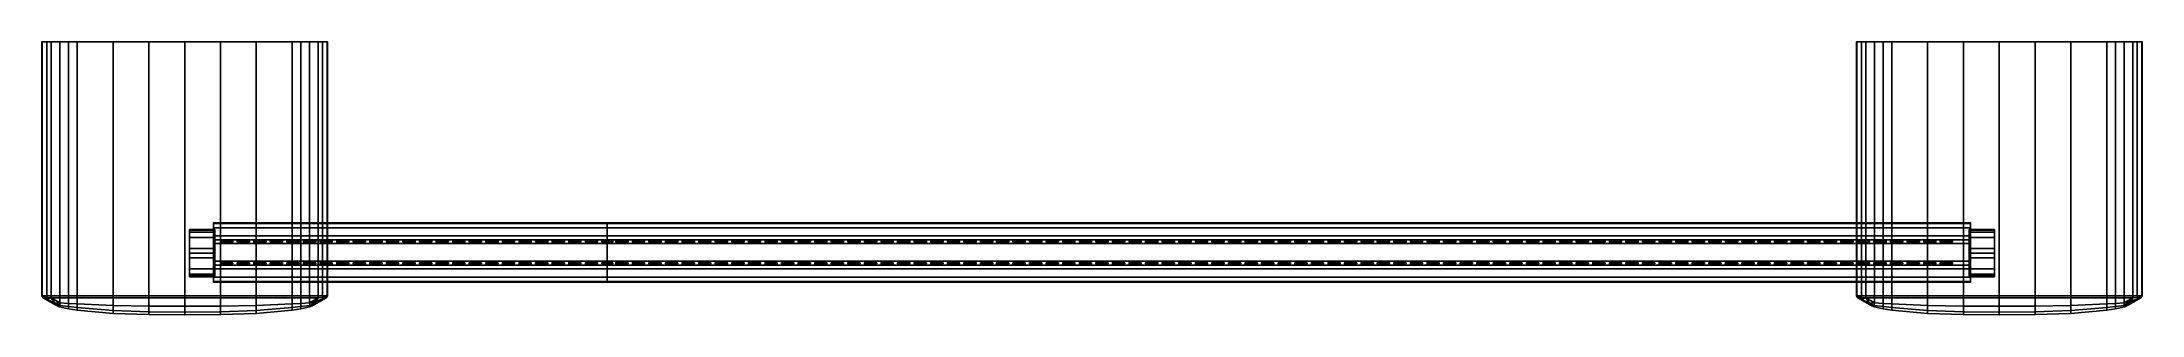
# Model space of a CAD drawing. Extents: x -134 to 134, y -35 to 0.
import ezdxf

# ---------------------------------------------------------------- set-up
doc = ezdxf.new("R2010")
doc.units = 0
for name, color, linetype in [('COSTURA', 240, 'CONTINUOUS'), ('COURO', 100, 'CONTINUOUS'), ('METAL', 160, 'CONTINUOUS')]:
    doc.layers.add(name, color=color, linetype=linetype)

msp = doc.modelspace()

# ---------------------------------------------------------------- linework, layer by layer
at = {"layer": 'COSTURA'}
for points in [[(-109.62, -25.54, 10.81), (-109.62, -25.44, 10.24), (-111.18, -25.44, 10.24), (-111.18, -25.54, 10.81)], [(-109.62, -25.49, -10.84), (-109.62, -25.59, -11.41), (-111.18, -25.59, -11.41), (-111.18, -25.49, -10.84)], [(-107.5, -25.54, 10.81), (-107.5, -25.44, 10.24), (-109.06, -25.44, 10.24), (-109.06, -25.54, 10.81)], [(-107.5, -25.49, -10.84), (-107.5, -25.59, -11.41), (-109.06, -25.59, -11.41), (-109.06, -25.49, -10.84)], [(-105.38, -25.54, 10.81), (-105.38, -25.44, 10.24), (-106.94, -25.44, 10.24), (-106.94, -25.54, 10.81)], [(-105.38, -25.49, -10.84), (-105.38, -25.59, -11.41), (-106.94, -25.59, -11.41), (-106.94, -25.49, -10.84)], [(-103.26, -25.54, 10.81), (-103.26, -25.44, 10.24), (-104.83, -25.44, 10.24), (-104.83, -25.54, 10.81)], [(-103.26, -25.49, -10.84), (-103.26, -25.59, -11.41), (-104.83, -25.59, -11.41), (-104.83, -25.49, -10.84)], [(-101.14, -25.54, 10.81), (-101.14, -25.44, 10.24), (-102.71, -25.44, 10.24), (-102.71, -25.54, 10.81)], [(-101.14, -25.49, -10.84), (-101.14, -25.59, -11.41), (-102.71, -25.59, -11.41), (-102.71, -25.49, -10.84)], [(-99.03, -25.54, 10.81), (-99.03, -25.44, 10.24), (-100.59, -25.44, 10.24), (-100.59, -25.54, 10.81)], [(-99.03, -25.49, -10.84), (-99.03, -25.59, -11.41), (-100.59, -25.59, -11.41), (-100.59, -25.49, -10.84)], [(-96.91, -25.54, 10.81), (-96.91, -25.44, 10.24), (-98.47, -25.44, 10.24), (-98.47, -25.54, 10.81)], [(-96.91, -25.49, -10.84), (-96.91, -25.59, -11.41), (-98.47, -25.59, -11.41), (-98.47, -25.49, -10.84)], [(-94.79, -25.54, 10.81), (-94.79, -25.44, 10.24), (-96.35, -25.44, 10.24), (-96.35, -25.54, 10.81)], [(-94.79, -25.49, -10.84), (-94.79, -25.59, -11.41), (-96.35, -25.59, -11.41), (-96.35, -25.49, -10.84)], [(-92.67, -25.54, 10.81), (-92.67, -25.44, 10.24), (-94.23, -25.44, 10.24), (-94.23, -25.54, 10.81)], [(-92.67, -25.49, -10.84), (-92.67, -25.59, -11.41), (-94.23, -25.59, -11.41), (-94.23, -25.49, -10.84)], [(-90.55, -25.54, 10.81), (-90.55, -25.44, 10.24), (-92.12, -25.44, 10.24), (-92.12, -25.54, 10.81)], [(-90.55, -25.49, -10.84), (-90.55, -25.59, -11.41), (-92.12, -25.59, -11.41), (-92.12, -25.49, -10.84)], [(-88.44, -25.54, 10.81), (-88.44, -25.44, 10.24), (-90, -25.44, 10.24), (-90, -25.54, 10.81)], [(-88.44, -25.49, -10.84), (-88.44, -25.59, -11.41), (-90, -25.59, -11.41), (-90, -25.49, -10.84)], [(-86.32, -25.54, 10.81), (-86.32, -25.44, 10.24), (-87.88, -25.44, 10.24), (-87.88, -25.54, 10.81)], [(-86.32, -25.49, -10.84), (-86.32, -25.59, -11.41), (-87.88, -25.59, -11.41), (-87.88, -25.49, -10.84)], [(-84.2, -25.54, 10.81), (-84.2, -25.44, 10.24), (-85.76, -25.44, 10.24), (-85.76, -25.54, 10.81)], [(-84.2, -25.49, -10.84), (-84.2, -25.59, -11.41), (-85.76, -25.59, -11.41), (-85.76, -25.49, -10.84)], [(-82.08, -25.54, 10.81), (-82.08, -25.44, 10.24), (-83.64, -25.44, 10.24), (-83.64, -25.54, 10.81)], [(-82.08, -25.49, -10.84), (-82.08, -25.59, -11.41), (-83.64, -25.59, -11.41), (-83.64, -25.49, -10.84)], [(-79.96, -25.54, 10.81), (-79.96, -25.44, 10.24), (-81.53, -25.44, 10.24), (-81.53, -25.54, 10.81)], [(-79.96, -25.49, -10.84), (-79.96, -25.59, -11.41), (-81.53, -25.59, -11.41), (-81.53, -25.49, -10.84)], [(-77.85, -25.54, 10.81), (-77.85, -25.44, 10.24), (-79.41, -25.44, 10.24), (-79.41, -25.54, 10.81)], [(-77.85, -25.49, -10.84), (-77.85, -25.59, -11.41), (-79.41, -25.59, -11.41), (-79.41, -25.49, -10.84)], [(-75.73, -25.54, 10.81), (-75.73, -25.44, 10.24), (-77.29, -25.44, 10.24), (-77.29, -25.54, 10.81)], [(-75.73, -25.49, -10.84), (-75.73, -25.59, -11.41), (-77.29, -25.59, -11.41), (-77.29, -25.49, -10.84)], [(-73.61, -25.54, 10.81), (-73.61, -25.44, 10.24), (-75.17, -25.44, 10.24), (-75.17, -25.54, 10.81)], [(-73.61, -25.49, -10.84), (-73.61, -25.59, -11.41), (-75.17, -25.59, -11.41), (-75.17, -25.49, -10.84)], [(-71.49, -25.54, 10.81), (-71.49, -25.44, 10.24), (-73.05, -25.44, 10.24), (-73.05, -25.54, 10.81)], [(-71.49, -25.49, -10.84), (-71.49, -25.59, -11.41), (-73.05, -25.59, -11.41), (-73.05, -25.49, -10.84)], [(-69.37, -25.54, 10.81), (-69.37, -25.44, 10.24), (-70.94, -25.44, 10.24), (-70.94, -25.54, 10.81)], [(-69.37, -25.49, -10.84), (-69.37, -25.59, -11.41), (-70.94, -25.59, -11.41), (-70.94, -25.49, -10.84)], [(-67.26, -25.54, 10.81), (-67.26, -25.44, 10.24), (-68.82, -25.44, 10.24), (-68.82, -25.54, 10.81)], [(-67.26, -25.49, -10.84), (-67.26, -25.59, -11.41), (-68.82, -25.59, -11.41), (-68.82, -25.49, -10.84)], [(-65.14, -25.54, 10.81), (-65.14, -25.44, 10.24), (-66.7, -25.44, 10.24), (-66.7, -25.54, 10.81)], [(-65.14, -25.49, -10.84), (-65.14, -25.59, -11.41), (-66.7, -25.59, -11.41), (-66.7, -25.49, -10.84)], [(-63.02, -25.54, 10.81), (-63.02, -25.44, 10.24), (-64.58, -25.44, 10.24), (-64.58, -25.54, 10.81)], [(-63.02, -25.49, -10.84), (-63.02, -25.59, -11.41), (-64.58, -25.59, -11.41), (-64.58, -25.49, -10.84)], [(-62.46, -25.54, 10.81), (-61.77, -25.54, 10.81), (-61.77, -25.44, 10.24), (-62.46, -25.44, 10.24)], [(-62.46, -25.49, -10.84), (-61.77, -25.49, -10.84), (-61.77, -25.59, -11.41), (-62.46, -25.59, -11.41)], [(-61.07, -25.54, 10.81), (-61.07, -25.44, 10.24), (-61.77, -25.44, 10.24), (-61.77, -25.54, 10.81)], [(-61.07, -25.49, -10.84), (-61.07, -25.59, -11.41), (-61.77, -25.59, -11.41), (-61.77, -25.49, -10.84)], [(-59.12, -25.54, 10.81), (-59.12, -25.44, 10.24), (-60.69, -25.44, 10.24), (-60.69, -25.54, 10.81)], [(-59.12, -25.49, -10.84), (-59.12, -25.59, -11.41), (-60.69, -25.59, -11.41), (-60.69, -25.49, -10.84)], [(-57, -25.54, 10.81), (-57, -25.44, 10.24), (-58.57, -25.44, 10.24), (-58.57, -25.54, 10.81)], [(-57, -25.49, -10.84), (-57, -25.59, -11.41), (-58.57, -25.59, -11.41), (-58.57, -25.49, -10.84)], [(-54.89, -25.54, 10.81), (-54.89, -25.44, 10.24), (-56.45, -25.44, 10.24), (-56.45, -25.54, 10.81)], [(-54.89, -25.49, -10.84), (-54.89, -25.59, -11.41), (-56.45, -25.59, -11.41), (-56.45, -25.49, -10.84)], [(-52.77, -25.54, 10.81), (-52.77, -25.44, 10.24), (-54.33, -25.44, 10.24), (-54.33, -25.54, 10.81)], [(-52.77, -25.49, -10.84), (-52.77, -25.59, -11.41), (-54.33, -25.59, -11.41), (-54.33, -25.49, -10.84)], [(-50.65, -25.54, 10.81), (-50.65, -25.44, 10.24), (-52.21, -25.44, 10.24), (-52.21, -25.54, 10.81)], [(-50.65, -25.49, -10.84), (-50.65, -25.59, -11.41), (-52.21, -25.59, -11.41), (-52.21, -25.49, -10.84)], [(-48.53, -25.54, 10.81), (-48.53, -25.44, 10.24), (-50.1, -25.44, 10.24), (-50.1, -25.54, 10.81)], [(-48.53, -25.49, -10.84), (-48.53, -25.59, -11.41), (-50.1, -25.59, -11.41), (-50.1, -25.49, -10.84)], [(-46.41, -25.54, 10.81), (-46.41, -25.44, 10.24), (-47.98, -25.44, 10.24), (-47.98, -25.54, 10.81)], [(-46.41, -25.49, -10.84), (-46.41, -25.59, -11.41), (-47.98, -25.59, -11.41), (-47.98, -25.49, -10.84)], [(-44.3, -25.54, 10.81), (-44.3, -25.44, 10.24), (-45.86, -25.44, 10.24), (-45.86, -25.54, 10.81)], [(-44.3, -25.49, -10.84), (-44.3, -25.59, -11.41), (-45.86, -25.59, -11.41), (-45.86, -25.49, -10.84)], [(-42.18, -25.54, 10.81), (-42.18, -25.44, 10.24), (-43.74, -25.44, 10.24), (-43.74, -25.54, 10.81)], [(-42.18, -25.49, -10.84), (-42.18, -25.59, -11.41), (-43.74, -25.59, -11.41), (-43.74, -25.49, -10.84)], [(-40.06, -25.54, 10.81), (-40.06, -25.44, 10.24), (-41.62, -25.44, 10.24), (-41.62, -25.54, 10.81)], [(-40.06, -25.49, -10.84), (-40.06, -25.59, -11.41), (-41.62, -25.59, -11.41), (-41.62, -25.49, -10.84)], [(-37.94, -25.54, 10.81), (-37.94, -25.44, 10.24), (-39.5, -25.44, 10.24), (-39.5, -25.54, 10.81)], [(-37.94, -25.49, -10.84), (-37.94, -25.59, -11.41), (-39.5, -25.59, -11.41), (-39.5, -25.49, -10.84)], [(-35.82, -25.54, 10.81), (-35.82, -25.44, 10.24), (-37.39, -25.44, 10.24), (-37.39, -25.54, 10.81)], [(-35.82, -25.49, -10.84), (-35.82, -25.59, -11.41), (-37.39, -25.59, -11.41), (-37.39, -25.49, -10.84)], [(-33.71, -25.54, 10.81), (-33.71, -25.44, 10.24), (-35.27, -25.44, 10.24), (-35.27, -25.54, 10.81)], [(-33.71, -25.49, -10.84), (-33.71, -25.59, -11.41), (-35.27, -25.59, -11.41), (-35.27, -25.49, -10.84)], [(-31.59, -25.54, 10.81), (-31.59, -25.44, 10.24), (-33.15, -25.44, 10.24), (-33.15, -25.54, 10.81)], [(-31.59, -25.49, -10.84), (-31.59, -25.59, -11.41), (-33.15, -25.59, -11.41), (-33.15, -25.49, -10.84)], [(-29.47, -25.54, 10.81), (-29.47, -25.44, 10.24), (-31.03, -25.44, 10.24), (-31.03, -25.54, 10.81)], [(-29.47, -25.49, -10.84), (-29.47, -25.59, -11.41), (-31.03, -25.59, -11.41), (-31.03, -25.49, -10.84)], [(-27.35, -25.54, 10.81), (-27.35, -25.44, 10.24), (-28.91, -25.44, 10.24), (-28.91, -25.54, 10.81)], [(-27.35, -25.49, -10.84), (-27.35, -25.59, -11.41), (-28.91, -25.59, -11.41), (-28.91, -25.49, -10.84)], [(-25.23, -25.54, 10.81), (-25.23, -25.44, 10.24), (-26.8, -25.44, 10.24), (-26.8, -25.54, 10.81)], [(-25.23, -25.49, -10.84), (-25.23, -25.59, -11.41), (-26.8, -25.59, -11.41), (-26.8, -25.49, -10.84)], [(-23.12, -25.54, 10.81), (-23.12, -25.44, 10.24), (-24.68, -25.44, 10.24), (-24.68, -25.54, 10.81)], [(-23.12, -25.49, -10.84), (-23.12, -25.59, -11.41), (-24.68, -25.59, -11.41), (-24.68, -25.49, -10.84)], [(-21, -25.54, 10.81), (-21, -25.44, 10.24), (-22.56, -25.44, 10.24), (-22.56, -25.54, 10.81)], [(-21, -25.49, -10.84), (-21, -25.59, -11.41), (-22.56, -25.59, -11.41), (-22.56, -25.49, -10.84)], [(-18.88, -25.54, 10.81), (-18.88, -25.44, 10.24), (-20.44, -25.44, 10.24), (-20.44, -25.54, 10.81)], [(-18.88, -25.49, -10.84), (-18.88, -25.59, -11.41), (-20.44, -25.59, -11.41), (-20.44, -25.49, -10.84)], [(-16.76, -25.54, 10.81), (-16.76, -25.44, 10.24), (-18.32, -25.44, 10.24), (-18.32, -25.54, 10.81)], [(-16.76, -25.49, -10.84), (-16.76, -25.59, -11.41), (-18.32, -25.59, -11.41), (-18.32, -25.49, -10.84)], [(-14.64, -25.54, 10.81), (-14.64, -25.44, 10.24), (-16.21, -25.44, 10.24), (-16.21, -25.54, 10.81)], [(-14.64, -25.49, -10.84), (-14.64, -25.59, -11.41), (-16.21, -25.59, -11.41), (-16.21, -25.49, -10.84)], [(-12.53, -25.54, 10.81), (-12.53, -25.44, 10.24), (-14.09, -25.44, 10.24), (-14.09, -25.54, 10.81)], [(-12.53, -25.49, -10.84), (-12.53, -25.59, -11.41), (-14.09, -25.59, -11.41), (-14.09, -25.49, -10.84)], [(-10.49, -25.54, 10.81), (-10.49, -25.44, 10.24), (-12.05, -25.44, 10.24), (-12.05, -25.54, 10.81)], [(-10.49, -25.49, -10.84), (-10.49, -25.59, -11.41), (-12.05, -25.59, -11.41), (-12.05, -25.49, -10.84)], [(-8.37, -25.54, 10.81), (-8.37, -25.44, 10.24), (-9.94, -25.44, 10.24), (-9.94, -25.54, 10.81)], [(-8.37, -25.49, -10.84), (-8.37, -25.59, -11.41), (-9.94, -25.59, -11.41), (-9.94, -25.49, -10.84)], [(-6.25, -25.54, 10.81), (-6.25, -25.44, 10.24), (-7.82, -25.44, 10.24), (-7.82, -25.54, 10.81)], [(-6.25, -25.49, -10.84), (-6.25, -25.59, -11.41), (-7.82, -25.59, -11.41), (-7.82, -25.49, -10.84)], [(-4.14, -25.54, 10.81), (-4.14, -25.44, 10.24), (-5.7, -25.44, 10.24), (-5.7, -25.54, 10.81)], [(-4.14, -25.49, -10.84), (-4.14, -25.59, -11.41), (-5.7, -25.59, -11.41), (-5.7, -25.49, -10.84)], [(-2.02, -25.54, 10.81), (-2.02, -25.44, 10.24), (-3.58, -25.44, 10.24), (-3.58, -25.54, 10.81)], [(-2.02, -25.49, -10.84), (-2.02, -25.59, -11.41), (-3.58, -25.59, -11.41), (-3.58, -25.49, -10.84)], [(0.1, -25.54, 10.81), (0.1, -25.44, 10.24), (-1.46, -25.44, 10.24), (-1.46, -25.54, 10.81)], [(0.1, -25.49, -10.84), (0.1, -25.59, -11.41), (-1.46, -25.59, -11.41), (-1.46, -25.49, -10.84)], [(2.22, -25.54, 10.81), (2.22, -25.44, 10.24), (0.65, -25.44, 10.24), (0.65, -25.54, 10.81)], [(2.22, -25.49, -10.84), (2.22, -25.59, -11.41), (0.65, -25.59, -11.41), (0.65, -25.49, -10.84)], [(4.34, -25.54, 10.81), (4.34, -25.44, 10.24), (2.77, -25.44, 10.24), (2.77, -25.54, 10.81)], [(4.34, -25.49, -10.84), (4.34, -25.59, -11.41), (2.77, -25.59, -11.41), (2.77, -25.49, -10.84)], [(6.45, -25.54, 10.81), (6.45, -25.44, 10.24), (4.89, -25.44, 10.24), (4.89, -25.54, 10.81)], [(6.45, -25.49, -10.84), (6.45, -25.59, -11.41), (4.89, -25.59, -11.41), (4.89, -25.49, -10.84)], [(8.57, -25.54, 10.81), (8.57, -25.44, 10.24), (7.01, -25.44, 10.24), (7.01, -25.54, 10.81)], [(8.57, -25.49, -10.84), (8.57, -25.59, -11.41), (7.01, -25.59, -11.41), (7.01, -25.49, -10.84)], [(10.69, -25.54, 10.81), (10.69, -25.44, 10.24), (9.13, -25.44, 10.24), (9.13, -25.54, 10.81)], [(10.69, -25.49, -10.84), (10.69, -25.59, -11.41), (9.13, -25.59, -11.41), (9.13, -25.49, -10.84)], [(12.81, -25.54, 10.81), (12.81, -25.44, 10.24), (11.24, -25.44, 10.24), (11.24, -25.54, 10.81)], [(12.81, -25.49, -10.84), (12.81, -25.59, -11.41), (11.24, -25.59, -11.41), (11.24, -25.49, -10.84)], [(14.93, -25.54, 10.81), (14.93, -25.44, 10.24), (13.36, -25.44, 10.24), (13.36, -25.54, 10.81)], [(14.93, -25.49, -10.84), (14.93, -25.59, -11.41), (13.36, -25.59, -11.41), (13.36, -25.49, -10.84)], [(17.04, -25.54, 10.81), (17.04, -25.44, 10.24), (15.48, -25.44, 10.24), (15.48, -25.54, 10.81)], [(17.04, -25.49, -10.84), (17.04, -25.59, -11.41), (15.48, -25.59, -11.41), (15.48, -25.49, -10.84)], [(19.16, -25.54, 10.81), (19.16, -25.44, 10.24), (17.6, -25.44, 10.24), (17.6, -25.54, 10.81)], [(19.16, -25.49, -10.84), (19.16, -25.59, -11.41), (17.6, -25.59, -11.41), (17.6, -25.49, -10.84)], [(21.28, -25.54, 10.81), (21.28, -25.44, 10.24), (19.72, -25.44, 10.24), (19.72, -25.54, 10.81)], [(21.28, -25.49, -10.84), (21.28, -25.59, -11.41), (19.72, -25.59, -11.41), (19.72, -25.49, -10.84)], [(23.4, -25.54, 10.81), (23.4, -25.44, 10.24), (21.83, -25.44, 10.24), (21.83, -25.54, 10.81)], [(23.4, -25.49, -10.84), (23.4, -25.59, -11.41), (21.83, -25.59, -11.41), (21.83, -25.49, -10.84)], [(25.52, -25.54, 10.81), (25.52, -25.44, 10.24), (23.95, -25.44, 10.24), (23.95, -25.54, 10.81)], [(25.52, -25.49, -10.84), (25.52, -25.59, -11.41), (23.95, -25.59, -11.41), (23.95, -25.49, -10.84)], [(27.63, -25.54, 10.81), (27.63, -25.44, 10.24), (26.07, -25.44, 10.24), (26.07, -25.54, 10.81)], [(27.63, -25.49, -10.84), (27.63, -25.59, -11.41), (26.07, -25.59, -11.41), (26.07, -25.49, -10.84)], [(29.75, -25.54, 10.81), (29.75, -25.44, 10.24), (28.19, -25.44, 10.24), (28.19, -25.54, 10.81)], [(29.75, -25.49, -10.84), (29.75, -25.59, -11.41), (28.19, -25.59, -11.41), (28.19, -25.49, -10.84)], [(31.87, -25.54, 10.81), (31.87, -25.44, 10.24), (30.31, -25.44, 10.24), (30.31, -25.54, 10.81)], [(31.87, -25.49, -10.84), (31.87, -25.59, -11.41), (30.31, -25.59, -11.41), (30.31, -25.49, -10.84)], [(33.99, -25.54, 10.81), (33.99, -25.44, 10.24), (32.42, -25.44, 10.24), (32.42, -25.54, 10.81)], [(33.99, -25.49, -10.84), (33.99, -25.59, -11.41), (32.42, -25.59, -11.41), (32.42, -25.49, -10.84)], [(36.11, -25.54, 10.81), (36.11, -25.44, 10.24), (34.54, -25.44, 10.24), (34.54, -25.54, 10.81)], [(36.11, -25.49, -10.84), (36.11, -25.59, -11.41), (34.54, -25.59, -11.41), (34.54, -25.49, -10.84)], [(38.17, -25.54, 10.81), (38.17, -25.44, 10.24), (36.61, -25.44, 10.24), (36.61, -25.54, 10.81)], [(38.17, -25.49, -10.84), (38.17, -25.59, -11.41), (36.61, -25.59, -11.41), (36.61, -25.49, -10.84)], [(40.29, -25.54, 10.81), (40.29, -25.44, 10.24), (38.72, -25.44, 10.24), (38.72, -25.54, 10.81)], [(40.29, -25.49, -10.84), (40.29, -25.59, -11.41), (38.72, -25.59, -11.41), (38.72, -25.49, -10.84)], [(42.4, -25.54, 10.81), (42.4, -25.44, 10.24), (40.84, -25.44, 10.24), (40.84, -25.54, 10.81)], [(42.4, -25.49, -10.84), (42.4, -25.59, -11.41), (40.84, -25.59, -11.41), (40.84, -25.49, -10.84)], [(44.52, -25.54, 10.81), (44.52, -25.44, 10.24), (42.96, -25.44, 10.24), (42.96, -25.54, 10.81)], [(44.52, -25.49, -10.84), (44.52, -25.59, -11.41), (42.96, -25.59, -11.41), (42.96, -25.49, -10.84)], [(46.64, -25.54, 10.81), (46.64, -25.44, 10.24), (45.08, -25.44, 10.24), (45.08, -25.54, 10.81)], [(46.64, -25.49, -10.84), (46.64, -25.59, -11.41), (45.08, -25.59, -11.41), (45.08, -25.49, -10.84)], [(48.76, -25.54, 10.81), (48.76, -25.44, 10.24), (47.2, -25.44, 10.24), (47.2, -25.54, 10.81)], [(48.76, -25.49, -10.84), (48.76, -25.59, -11.41), (47.2, -25.59, -11.41), (47.2, -25.49, -10.84)], [(50.88, -25.54, 10.81), (50.88, -25.44, 10.24), (49.31, -25.44, 10.24), (49.31, -25.54, 10.81)], [(50.88, -25.49, -10.84), (50.88, -25.59, -11.41), (49.31, -25.59, -11.41), (49.31, -25.49, -10.84)], [(52.99, -25.54, 10.81), (52.99, -25.44, 10.24), (51.43, -25.44, 10.24), (51.43, -25.54, 10.81)], [(52.99, -25.49, -10.84), (52.99, -25.59, -11.41), (51.43, -25.59, -11.41), (51.43, -25.49, -10.84)], [(55.11, -25.54, 10.81), (55.11, -25.44, 10.24), (53.55, -25.44, 10.24), (53.55, -25.54, 10.81)], [(55.11, -25.49, -10.84), (55.11, -25.59, -11.41), (53.55, -25.59, -11.41), (53.55, -25.49, -10.84)], [(57.23, -25.54, 10.81), (57.23, -25.44, 10.24), (55.67, -25.44, 10.24), (55.67, -25.54, 10.81)], [(57.23, -25.49, -10.84), (57.23, -25.59, -11.41), (55.67, -25.59, -11.41), (55.67, -25.49, -10.84)], [(59.35, -25.54, 10.81), (59.35, -25.44, 10.24), (57.79, -25.44, 10.24), (57.79, -25.54, 10.81)], [(59.35, -25.49, -10.84), (59.35, -25.59, -11.41), (57.79, -25.59, -11.41), (57.79, -25.49, -10.84)], [(61.47, -25.54, 10.81), (61.47, -25.44, 10.24), (59.9, -25.44, 10.24), (59.9, -25.54, 10.81)], [(61.47, -25.49, -10.84), (61.47, -25.59, -11.41), (59.9, -25.59, -11.41), (59.9, -25.49, -10.84)], [(63.59, -25.54, 10.81), (63.59, -25.44, 10.24), (62.02, -25.44, 10.24), (62.02, -25.54, 10.81)], [(63.59, -25.49, -10.84), (63.59, -25.59, -11.41), (62.02, -25.59, -11.41), (62.02, -25.49, -10.84)], [(65.7, -25.54, 10.81), (65.7, -25.44, 10.24), (64.14, -25.44, 10.24), (64.14, -25.54, 10.81)], [(65.7, -25.49, -10.84), (65.7, -25.59, -11.41), (64.14, -25.59, -11.41), (64.14, -25.49, -10.84)], [(67.82, -25.54, 10.81), (67.82, -25.44, 10.24), (66.26, -25.44, 10.24), (66.26, -25.54, 10.81)], [(67.82, -25.49, -10.84), (67.82, -25.59, -11.41), (66.26, -25.59, -11.41), (66.26, -25.49, -10.84)], [(69.94, -25.54, 10.81), (69.94, -25.44, 10.24), (68.38, -25.44, 10.24), (68.38, -25.54, 10.81)], [(69.94, -25.49, -10.84), (69.94, -25.59, -11.41), (68.38, -25.59, -11.41), (68.38, -25.49, -10.84)], [(72.06, -25.54, 10.81), (72.06, -25.44, 10.24), (70.49, -25.44, 10.24), (70.49, -25.54, 10.81)], [(72.06, -25.49, -10.84), (72.06, -25.59, -11.41), (70.49, -25.59, -11.41), (70.49, -25.49, -10.84)], [(74.18, -25.54, 10.81), (74.18, -25.44, 10.24), (72.61, -25.44, 10.24), (72.61, -25.54, 10.81)], [(74.18, -25.49, -10.84), (74.18, -25.59, -11.41), (72.61, -25.59, -11.41), (72.61, -25.49, -10.84)], [(76.29, -25.54, 10.81), (76.29, -25.44, 10.24), (74.73, -25.44, 10.24), (74.73, -25.54, 10.81)], [(76.29, -25.49, -10.84), (76.29, -25.59, -11.41), (74.73, -25.59, -11.41), (74.73, -25.49, -10.84)], [(78.41, -25.54, 10.81), (78.41, -25.44, 10.24), (76.85, -25.44, 10.24), (76.85, -25.54, 10.81)], [(78.41, -25.49, -10.84), (78.41, -25.59, -11.41), (76.85, -25.59, -11.41), (76.85, -25.49, -10.84)], [(80.53, -25.54, 10.81), (80.53, -25.44, 10.24), (78.97, -25.44, 10.24), (78.97, -25.54, 10.81)], [(80.53, -25.49, -10.84), (80.53, -25.59, -11.41), (78.97, -25.59, -11.41), (78.97, -25.49, -10.84)], [(82.65, -25.54, 10.81), (82.65, -25.44, 10.24), (81.08, -25.44, 10.24), (81.08, -25.54, 10.81)], [(82.65, -25.49, -10.84), (82.65, -25.59, -11.41), (81.08, -25.59, -11.41), (81.08, -25.49, -10.84)], [(84.77, -25.54, 10.81), (84.77, -25.44, 10.24), (83.2, -25.44, 10.24), (83.2, -25.54, 10.81)], [(84.77, -25.49, -10.84), (84.77, -25.59, -11.41), (83.2, -25.59, -11.41), (83.2, -25.49, -10.84)], [(86.8, -25.54, 10.81), (86.8, -25.44, 10.24), (85.24, -25.44, 10.24), (85.24, -25.54, 10.81)], [(86.8, -25.49, -10.84), (86.8, -25.59, -11.41), (85.24, -25.59, -11.41), (85.24, -25.49, -10.84)], [(88.92, -25.54, 10.81), (88.92, -25.44, 10.24), (87.35, -25.44, 10.24), (87.35, -25.54, 10.81)], [(88.92, -25.49, -10.84), (88.92, -25.59, -11.41), (87.35, -25.59, -11.41), (87.35, -25.49, -10.84)], [(91.04, -25.54, 10.81), (91.04, -25.44, 10.24), (89.47, -25.44, 10.24), (89.47, -25.54, 10.81)], [(91.04, -25.49, -10.84), (91.04, -25.59, -11.41), (89.47, -25.59, -11.41), (89.47, -25.49, -10.84)], [(93.15, -25.54, 10.81), (93.15, -25.44, 10.24), (91.59, -25.44, 10.24), (91.59, -25.54, 10.81)], [(93.15, -25.49, -10.84), (93.15, -25.59, -11.41), (91.59, -25.59, -11.41), (91.59, -25.49, -10.84)], [(95.27, -25.54, 10.81), (95.27, -25.44, 10.24), (93.71, -25.44, 10.24), (93.71, -25.54, 10.81)], [(95.27, -25.49, -10.84), (95.27, -25.59, -11.41), (93.71, -25.59, -11.41), (93.71, -25.49, -10.84)], [(97.39, -25.54, 10.81), (97.39, -25.44, 10.24), (95.83, -25.44, 10.24), (95.83, -25.54, 10.81)], [(97.39, -25.49, -10.84), (97.39, -25.59, -11.41), (95.83, -25.59, -11.41), (95.83, -25.49, -10.84)], [(99.51, -25.54, 10.81), (99.51, -25.44, 10.24), (97.94, -25.44, 10.24), (97.94, -25.54, 10.81)], [(99.51, -25.49, -10.84), (99.51, -25.59, -11.41), (97.94, -25.59, -11.41), (97.94, -25.49, -10.84)], [(101.63, -25.54, 10.81), (101.63, -25.44, 10.24), (100.06, -25.44, 10.24), (100.06, -25.54, 10.81)], [(101.63, -25.49, -10.84), (101.63, -25.59, -11.41), (100.06, -25.59, -11.41), (100.06, -25.49, -10.84)], [(103.74, -25.54, 10.81), (103.74, -25.44, 10.24), (102.18, -25.44, 10.24), (102.18, -25.54, 10.81)], [(103.74, -25.49, -10.84), (103.74, -25.59, -11.41), (102.18, -25.59, -11.41), (102.18, -25.49, -10.84)], [(105.86, -25.54, 10.81), (105.86, -25.44, 10.24), (104.3, -25.44, 10.24), (104.3, -25.54, 10.81)], [(105.86, -25.49, -10.84), (105.86, -25.59, -11.41), (104.3, -25.59, -11.41), (104.3, -25.49, -10.84)], [(107.98, -25.54, 10.81), (107.98, -25.44, 10.24), (106.42, -25.44, 10.24), (106.42, -25.54, 10.81)], [(107.98, -25.49, -10.84), (107.98, -25.59, -11.41), (106.42, -25.59, -11.41), (106.42, -25.49, -10.84)], [(110.1, -25.54, 10.81), (110.1, -25.44, 10.24), (108.53, -25.44, 10.24), (108.53, -25.54, 10.81)], [(110.1, -25.49, -10.84), (110.1, -25.59, -11.41), (108.53, -25.59, -11.41), (108.53, -25.49, -10.84)], [(-109.62, -28.22, -11.41), (-109.62, -28.32, -10.84), (-111.18, -28.32, -10.84), (-111.18, -28.22, -11.41)], [(-109.62, -28.37, 10.1), (-109.62, -28.27, 10.67), (-111.18, -28.27, 10.67), (-111.18, -28.37, 10.1)], [(-107.5, -28.22, -11.41), (-107.5, -28.32, -10.84), (-109.06, -28.32, -10.84), (-109.06, -28.22, -11.41)], [(-107.5, -28.37, 10.1), (-107.5, -28.27, 10.67), (-109.06, -28.27, 10.67), (-109.06, -28.37, 10.1)], [(-105.38, -28.22, -11.41), (-105.38, -28.32, -10.84), (-106.94, -28.32, -10.84), (-106.94, -28.22, -11.41)], [(-105.38, -28.37, 10.1), (-105.38, -28.27, 10.67), (-106.94, -28.27, 10.67), (-106.94, -28.37, 10.1)], [(-103.26, -28.22, -11.41), (-103.26, -28.32, -10.84), (-104.83, -28.32, -10.84), (-104.83, -28.22, -11.41)], [(-103.26, -28.37, 10.1), (-103.26, -28.27, 10.67), (-104.83, -28.27, 10.67), (-104.83, -28.37, 10.1)], [(-101.14, -28.22, -11.41), (-101.14, -28.32, -10.84), (-102.71, -28.32, -10.84), (-102.71, -28.22, -11.41)], [(-101.14, -28.37, 10.1), (-101.14, -28.27, 10.67), (-102.71, -28.27, 10.67), (-102.71, -28.37, 10.1)], [(-99.03, -28.22, -11.41), (-99.03, -28.32, -10.84), (-100.59, -28.32, -10.84), (-100.59, -28.22, -11.41)], [(-99.03, -28.37, 10.1), (-99.03, -28.27, 10.67), (-100.59, -28.27, 10.67), (-100.59, -28.37, 10.1)], [(-96.91, -28.22, -11.41), (-96.91, -28.32, -10.84), (-98.47, -28.32, -10.84), (-98.47, -28.22, -11.41)], [(-96.91, -28.37, 10.1), (-96.91, -28.27, 10.67), (-98.47, -28.27, 10.67), (-98.47, -28.37, 10.1)], [(-94.79, -28.22, -11.41), (-94.79, -28.32, -10.84), (-96.35, -28.32, -10.84), (-96.35, -28.22, -11.41)], [(-94.79, -28.37, 10.1), (-94.79, -28.27, 10.67), (-96.35, -28.27, 10.67), (-96.35, -28.37, 10.1)], [(-92.67, -28.22, -11.41), (-92.67, -28.32, -10.84), (-94.23, -28.32, -10.84), (-94.23, -28.22, -11.41)], [(-92.67, -28.37, 10.1), (-92.67, -28.27, 10.67), (-94.23, -28.27, 10.67), (-94.23, -28.37, 10.1)], [(-90.55, -28.22, -11.41), (-90.55, -28.32, -10.84), (-92.12, -28.32, -10.84), (-92.12, -28.22, -11.41)], [(-90.55, -28.37, 10.1), (-90.55, -28.27, 10.67), (-92.12, -28.27, 10.67), (-92.12, -28.37, 10.1)], [(-88.44, -28.22, -11.41), (-88.44, -28.32, -10.84), (-90, -28.32, -10.84), (-90, -28.22, -11.41)], [(-88.44, -28.37, 10.1), (-88.44, -28.27, 10.67), (-90, -28.27, 10.67), (-90, -28.37, 10.1)], [(-86.32, -28.22, -11.41), (-86.32, -28.32, -10.84), (-87.88, -28.32, -10.84), (-87.88, -28.22, -11.41)], [(-86.32, -28.37, 10.1), (-86.32, -28.27, 10.67), (-87.88, -28.27, 10.67), (-87.88, -28.37, 10.1)], [(-84.2, -28.22, -11.41), (-84.2, -28.32, -10.84), (-85.76, -28.32, -10.84), (-85.76, -28.22, -11.41)], [(-84.2, -28.37, 10.1), (-84.2, -28.27, 10.67), (-85.76, -28.27, 10.67), (-85.76, -28.37, 10.1)], [(-82.08, -28.22, -11.41), (-82.08, -28.32, -10.84), (-83.64, -28.32, -10.84), (-83.64, -28.22, -11.41)], [(-82.08, -28.37, 10.1), (-82.08, -28.27, 10.67), (-83.64, -28.27, 10.67), (-83.64, -28.37, 10.1)], [(-79.96, -28.22, -11.41), (-79.96, -28.32, -10.84), (-81.53, -28.32, -10.84), (-81.53, -28.22, -11.41)], [(-79.96, -28.37, 10.1), (-79.96, -28.27, 10.67), (-81.53, -28.27, 10.67), (-81.53, -28.37, 10.1)], [(-77.85, -28.22, -11.41), (-77.85, -28.32, -10.84), (-79.41, -28.32, -10.84), (-79.41, -28.22, -11.41)], [(-77.85, -28.37, 10.1), (-77.85, -28.27, 10.67), (-79.41, -28.27, 10.67), (-79.41, -28.37, 10.1)], [(-75.73, -28.22, -11.41), (-75.73, -28.32, -10.84), (-77.29, -28.32, -10.84), (-77.29, -28.22, -11.41)], [(-75.73, -28.37, 10.1), (-75.73, -28.27, 10.67), (-77.29, -28.27, 10.67), (-77.29, -28.37, 10.1)], [(-73.61, -28.22, -11.41), (-73.61, -28.32, -10.84), (-75.17, -28.32, -10.84), (-75.17, -28.22, -11.41)], [(-73.61, -28.37, 10.1), (-73.61, -28.27, 10.67), (-75.17, -28.27, 10.67), (-75.17, -28.37, 10.1)], [(-71.49, -28.22, -11.41), (-71.49, -28.32, -10.84), (-73.05, -28.32, -10.84), (-73.05, -28.22, -11.41)], [(-71.49, -28.37, 10.1), (-71.49, -28.27, 10.67), (-73.05, -28.27, 10.67), (-73.05, -28.37, 10.1)], [(-69.37, -28.22, -11.41), (-69.37, -28.32, -10.84), (-70.94, -28.32, -10.84), (-70.94, -28.22, -11.41)], [(-69.37, -28.37, 10.1), (-69.37, -28.27, 10.67), (-70.94, -28.27, 10.67), (-70.94, -28.37, 10.1)], [(-67.26, -28.22, -11.41), (-67.26, -28.32, -10.84), (-68.82, -28.32, -10.84), (-68.82, -28.22, -11.41)], [(-67.26, -28.37, 10.1), (-67.26, -28.27, 10.67), (-68.82, -28.27, 10.67), (-68.82, -28.37, 10.1)], [(-65.14, -28.22, -11.41), (-65.14, -28.32, -10.84), (-66.7, -28.32, -10.84), (-66.7, -28.22, -11.41)], [(-65.14, -28.37, 10.1), (-65.14, -28.27, 10.67), (-66.7, -28.27, 10.67), (-66.7, -28.37, 10.1)], [(-63.02, -28.22, -11.41), (-63.02, -28.32, -10.84), (-64.58, -28.32, -10.84), (-64.58, -28.22, -11.41)], [(-63.02, -28.37, 10.1), (-63.02, -28.27, 10.67), (-64.58, -28.27, 10.67), (-64.58, -28.37, 10.1)], [(-62.46, -28.22, -11.41), (-61.77, -28.22, -11.41), (-61.77, -28.32, -10.84), (-62.46, -28.32, -10.84)], [(-62.46, -28.37, 10.1), (-61.77, -28.37, 10.1), (-61.77, -28.27, 10.67), (-62.46, -28.27, 10.67)], [(-61.07, -28.22, -11.41), (-61.07, -28.32, -10.84), (-61.77, -28.32, -10.84), (-61.77, -28.22, -11.41)], [(-61.07, -28.37, 10.1), (-61.07, -28.27, 10.67), (-61.77, -28.27, 10.67), (-61.77, -28.37, 10.1)], [(-59.12, -28.22, -11.41), (-59.12, -28.32, -10.84), (-60.69, -28.32, -10.84), (-60.69, -28.22, -11.41)], [(-59.12, -28.37, 10.1), (-59.12, -28.27, 10.67), (-60.69, -28.27, 10.67), (-60.69, -28.37, 10.1)], [(-57, -28.22, -11.41), (-57, -28.32, -10.84), (-58.57, -28.32, -10.84), (-58.57, -28.22, -11.41)], [(-57, -28.37, 10.1), (-57, -28.27, 10.67), (-58.57, -28.27, 10.67), (-58.57, -28.37, 10.1)], [(-54.89, -28.22, -11.41), (-54.89, -28.32, -10.84), (-56.45, -28.32, -10.84), (-56.45, -28.22, -11.41)], [(-54.89, -28.37, 10.1), (-54.89, -28.27, 10.67), (-56.45, -28.27, 10.67), (-56.45, -28.37, 10.1)], [(-52.77, -28.22, -11.41), (-52.77, -28.32, -10.84), (-54.33, -28.32, -10.84), (-54.33, -28.22, -11.41)], [(-52.77, -28.37, 10.1), (-52.77, -28.27, 10.67), (-54.33, -28.27, 10.67), (-54.33, -28.37, 10.1)], [(-50.65, -28.22, -11.41), (-50.65, -28.32, -10.84), (-52.21, -28.32, -10.84), (-52.21, -28.22, -11.41)], [(-50.65, -28.37, 10.1), (-50.65, -28.27, 10.67), (-52.21, -28.27, 10.67), (-52.21, -28.37, 10.1)], [(-48.53, -28.22, -11.41), (-48.53, -28.32, -10.84), (-50.1, -28.32, -10.84), (-50.1, -28.22, -11.41)], [(-48.53, -28.37, 10.1), (-48.53, -28.27, 10.67), (-50.1, -28.27, 10.67), (-50.1, -28.37, 10.1)], [(-46.41, -28.22, -11.41), (-46.41, -28.32, -10.84), (-47.98, -28.32, -10.84), (-47.98, -28.22, -11.41)], [(-46.41, -28.37, 10.1), (-46.41, -28.27, 10.67), (-47.98, -28.27, 10.67), (-47.98, -28.37, 10.1)], [(-44.3, -28.22, -11.41), (-44.3, -28.32, -10.84), (-45.86, -28.32, -10.84), (-45.86, -28.22, -11.41)], [(-44.3, -28.37, 10.1), (-44.3, -28.27, 10.67), (-45.86, -28.27, 10.67), (-45.86, -28.37, 10.1)], [(-42.18, -28.22, -11.41), (-42.18, -28.32, -10.84), (-43.74, -28.32, -10.84), (-43.74, -28.22, -11.41)], [(-42.18, -28.37, 10.1), (-42.18, -28.27, 10.67), (-43.74, -28.27, 10.67), (-43.74, -28.37, 10.1)], [(-40.06, -28.22, -11.41), (-40.06, -28.32, -10.84), (-41.62, -28.32, -10.84), (-41.62, -28.22, -11.41)], [(-40.06, -28.37, 10.1), (-40.06, -28.27, 10.67), (-41.62, -28.27, 10.67), (-41.62, -28.37, 10.1)], [(-37.94, -28.22, -11.41), (-37.94, -28.32, -10.84), (-39.5, -28.32, -10.84), (-39.5, -28.22, -11.41)], [(-37.94, -28.37, 10.1), (-37.94, -28.27, 10.67), (-39.5, -28.27, 10.67), (-39.5, -28.37, 10.1)], [(-35.82, -28.22, -11.41), (-35.82, -28.32, -10.84), (-37.39, -28.32, -10.84), (-37.39, -28.22, -11.41)], [(-35.82, -28.37, 10.1), (-35.82, -28.27, 10.67), (-37.39, -28.27, 10.67), (-37.39, -28.37, 10.1)], [(-33.71, -28.22, -11.41), (-33.71, -28.32, -10.84), (-35.27, -28.32, -10.84), (-35.27, -28.22, -11.41)], [(-33.71, -28.37, 10.1), (-33.71, -28.27, 10.67), (-35.27, -28.27, 10.67), (-35.27, -28.37, 10.1)], [(-31.59, -28.22, -11.41), (-31.59, -28.32, -10.84), (-33.15, -28.32, -10.84), (-33.15, -28.22, -11.41)], [(-31.59, -28.37, 10.1), (-31.59, -28.27, 10.67), (-33.15, -28.27, 10.67), (-33.15, -28.37, 10.1)], [(-29.47, -28.22, -11.41), (-29.47, -28.32, -10.84), (-31.03, -28.32, -10.84), (-31.03, -28.22, -11.41)], [(-29.47, -28.37, 10.1), (-29.47, -28.27, 10.67), (-31.03, -28.27, 10.67), (-31.03, -28.37, 10.1)], [(-27.35, -28.22, -11.41), (-27.35, -28.32, -10.84), (-28.91, -28.32, -10.84), (-28.91, -28.22, -11.41)], [(-27.35, -28.37, 10.1), (-27.35, -28.27, 10.67), (-28.91, -28.27, 10.67), (-28.91, -28.37, 10.1)], [(-25.23, -28.22, -11.41), (-25.23, -28.32, -10.84), (-26.8, -28.32, -10.84), (-26.8, -28.22, -11.41)], [(-25.23, -28.37, 10.1), (-25.23, -28.27, 10.67), (-26.8, -28.27, 10.67), (-26.8, -28.37, 10.1)], [(-23.12, -28.22, -11.41), (-23.12, -28.32, -10.84), (-24.68, -28.32, -10.84), (-24.68, -28.22, -11.41)], [(-23.12, -28.37, 10.1), (-23.12, -28.27, 10.67), (-24.68, -28.27, 10.67), (-24.68, -28.37, 10.1)], [(-21, -28.22, -11.41), (-21, -28.32, -10.84), (-22.56, -28.32, -10.84), (-22.56, -28.22, -11.41)], [(-21, -28.37, 10.1), (-21, -28.27, 10.67), (-22.56, -28.27, 10.67), (-22.56, -28.37, 10.1)], [(-18.88, -28.22, -11.41), (-18.88, -28.32, -10.84), (-20.44, -28.32, -10.84), (-20.44, -28.22, -11.41)], [(-18.88, -28.37, 10.1), (-18.88, -28.27, 10.67), (-20.44, -28.27, 10.67), (-20.44, -28.37, 10.1)], [(-16.76, -28.22, -11.41), (-16.76, -28.32, -10.84), (-18.32, -28.32, -10.84), (-18.32, -28.22, -11.41)], [(-16.76, -28.37, 10.1), (-16.76, -28.27, 10.67), (-18.32, -28.27, 10.67), (-18.32, -28.37, 10.1)], [(-14.64, -28.22, -11.41), (-14.64, -28.32, -10.84), (-16.21, -28.32, -10.84), (-16.21, -28.22, -11.41)], [(-14.64, -28.37, 10.1), (-14.64, -28.27, 10.67), (-16.21, -28.27, 10.67), (-16.21, -28.37, 10.1)], [(-12.53, -28.22, -11.41), (-12.53, -28.32, -10.84), (-14.09, -28.32, -10.84), (-14.09, -28.22, -11.41)], [(-12.53, -28.37, 10.1), (-12.53, -28.27, 10.67), (-14.09, -28.27, 10.67), (-14.09, -28.37, 10.1)], [(-10.49, -28.22, -11.41), (-10.49, -28.32, -10.84), (-12.05, -28.32, -10.84), (-12.05, -28.22, -11.41)], [(-10.49, -28.37, 10.1), (-10.49, -28.27, 10.67), (-12.05, -28.27, 10.67), (-12.05, -28.37, 10.1)], [(-8.37, -28.22, -11.41), (-8.37, -28.32, -10.84), (-9.94, -28.32, -10.84), (-9.94, -28.22, -11.41)], [(-8.37, -28.37, 10.1), (-8.37, -28.27, 10.67), (-9.94, -28.27, 10.67), (-9.94, -28.37, 10.1)], [(-6.25, -28.22, -11.41), (-6.25, -28.32, -10.84), (-7.82, -28.32, -10.84), (-7.82, -28.22, -11.41)], [(-6.25, -28.37, 10.1), (-6.25, -28.27, 10.67), (-7.82, -28.27, 10.67), (-7.82, -28.37, 10.1)], [(-4.14, -28.22, -11.41), (-4.14, -28.32, -10.84), (-5.7, -28.32, -10.84), (-5.7, -28.22, -11.41)], [(-4.14, -28.37, 10.1), (-4.14, -28.27, 10.67), (-5.7, -28.27, 10.67), (-5.7, -28.37, 10.1)], [(-2.02, -28.22, -11.41), (-2.02, -28.32, -10.84), (-3.58, -28.32, -10.84), (-3.58, -28.22, -11.41)], [(-2.02, -28.37, 10.1), (-2.02, -28.27, 10.67), (-3.58, -28.27, 10.67), (-3.58, -28.37, 10.1)], [(0.1, -28.22, -11.41), (0.1, -28.32, -10.84), (-1.46, -28.32, -10.84), (-1.46, -28.22, -11.41)], [(0.1, -28.37, 10.1), (0.1, -28.27, 10.67), (-1.46, -28.27, 10.67), (-1.46, -28.37, 10.1)], [(2.22, -28.22, -11.41), (2.22, -28.32, -10.84), (0.65, -28.32, -10.84), (0.65, -28.22, -11.41)], [(2.22, -28.37, 10.1), (2.22, -28.27, 10.67), (0.65, -28.27, 10.67), (0.65, -28.37, 10.1)], [(4.34, -28.22, -11.41), (4.34, -28.32, -10.84), (2.77, -28.32, -10.84), (2.77, -28.22, -11.41)], [(4.34, -28.37, 10.1), (4.34, -28.27, 10.67), (2.77, -28.27, 10.67), (2.77, -28.37, 10.1)], [(6.45, -28.22, -11.41), (6.45, -28.32, -10.84), (4.89, -28.32, -10.84), (4.89, -28.22, -11.41)], [(6.45, -28.37, 10.1), (6.45, -28.27, 10.67), (4.89, -28.27, 10.67), (4.89, -28.37, 10.1)], [(8.57, -28.22, -11.41), (8.57, -28.32, -10.84), (7.01, -28.32, -10.84), (7.01, -28.22, -11.41)], [(8.57, -28.37, 10.1), (8.57, -28.27, 10.67), (7.01, -28.27, 10.67), (7.01, -28.37, 10.1)], [(10.69, -28.22, -11.41), (10.69, -28.32, -10.84), (9.13, -28.32, -10.84), (9.13, -28.22, -11.41)], [(10.69, -28.37, 10.1), (10.69, -28.27, 10.67), (9.13, -28.27, 10.67), (9.13, -28.37, 10.1)], [(12.81, -28.22, -11.41), (12.81, -28.32, -10.84), (11.24, -28.32, -10.84), (11.24, -28.22, -11.41)], [(12.81, -28.37, 10.1), (12.81, -28.27, 10.67), (11.24, -28.27, 10.67), (11.24, -28.37, 10.1)], [(14.93, -28.22, -11.41), (14.93, -28.32, -10.84), (13.36, -28.32, -10.84), (13.36, -28.22, -11.41)], [(14.93, -28.37, 10.1), (14.93, -28.27, 10.67), (13.36, -28.27, 10.67), (13.36, -28.37, 10.1)], [(17.04, -28.22, -11.41), (17.04, -28.32, -10.84), (15.48, -28.32, -10.84), (15.48, -28.22, -11.41)], [(17.04, -28.37, 10.1), (17.04, -28.27, 10.67), (15.48, -28.27, 10.67), (15.48, -28.37, 10.1)], [(19.16, -28.22, -11.41), (19.16, -28.32, -10.84), (17.6, -28.32, -10.84), (17.6, -28.22, -11.41)], [(19.16, -28.37, 10.1), (19.16, -28.27, 10.67), (17.6, -28.27, 10.67), (17.6, -28.37, 10.1)], [(21.28, -28.22, -11.41), (21.28, -28.32, -10.84), (19.72, -28.32, -10.84), (19.72, -28.22, -11.41)], [(21.28, -28.37, 10.1), (21.28, -28.27, 10.67), (19.72, -28.27, 10.67), (19.72, -28.37, 10.1)], [(23.4, -28.22, -11.41), (23.4, -28.32, -10.84), (21.83, -28.32, -10.84), (21.83, -28.22, -11.41)], [(23.4, -28.37, 10.1), (23.4, -28.27, 10.67), (21.83, -28.27, 10.67), (21.83, -28.37, 10.1)], [(25.52, -28.22, -11.41), (25.52, -28.32, -10.84), (23.95, -28.32, -10.84), (23.95, -28.22, -11.41)], [(25.52, -28.37, 10.1), (25.52, -28.27, 10.67), (23.95, -28.27, 10.67), (23.95, -28.37, 10.1)], [(27.63, -28.22, -11.41), (27.63, -28.32, -10.84), (26.07, -28.32, -10.84), (26.07, -28.22, -11.41)], [(27.63, -28.37, 10.1), (27.63, -28.27, 10.67), (26.07, -28.27, 10.67), (26.07, -28.37, 10.1)], [(29.75, -28.22, -11.41), (29.75, -28.32, -10.84), (28.19, -28.32, -10.84), (28.19, -28.22, -11.41)], [(29.75, -28.37, 10.1), (29.75, -28.27, 10.67), (28.19, -28.27, 10.67), (28.19, -28.37, 10.1)], [(31.87, -28.22, -11.41), (31.87, -28.32, -10.84), (30.31, -28.32, -10.84), (30.31, -28.22, -11.41)], [(31.87, -28.37, 10.1), (31.87, -28.27, 10.67), (30.31, -28.27, 10.67), (30.31, -28.37, 10.1)], [(33.99, -28.22, -11.41), (33.99, -28.32, -10.84), (32.42, -28.32, -10.84), (32.42, -28.22, -11.41)], [(33.99, -28.37, 10.1), (33.99, -28.27, 10.67), (32.42, -28.27, 10.67), (32.42, -28.37, 10.1)], [(36.11, -28.22, -11.41), (36.11, -28.32, -10.84), (34.54, -28.32, -10.84), (34.54, -28.22, -11.41)], [(36.11, -28.37, 10.1), (36.11, -28.27, 10.67), (34.54, -28.27, 10.67), (34.54, -28.37, 10.1)], [(38.17, -28.22, -11.41), (38.17, -28.32, -10.84), (36.61, -28.32, -10.84), (36.61, -28.22, -11.41)], [(38.17, -28.37, 10.1), (38.17, -28.27, 10.67), (36.61, -28.27, 10.67), (36.61, -28.37, 10.1)], [(40.29, -28.22, -11.41), (40.29, -28.32, -10.84), (38.72, -28.32, -10.84), (38.72, -28.22, -11.41)], [(40.29, -28.37, 10.1), (40.29, -28.27, 10.67), (38.72, -28.27, 10.67), (38.72, -28.37, 10.1)], [(42.4, -28.22, -11.41), (42.4, -28.32, -10.84), (40.84, -28.32, -10.84), (40.84, -28.22, -11.41)], [(42.4, -28.37, 10.1), (42.4, -28.27, 10.67), (40.84, -28.27, 10.67), (40.84, -28.37, 10.1)], [(44.52, -28.22, -11.41), (44.52, -28.32, -10.84), (42.96, -28.32, -10.84), (42.96, -28.22, -11.41)], [(44.52, -28.37, 10.1), (44.52, -28.27, 10.67), (42.96, -28.27, 10.67), (42.96, -28.37, 10.1)], [(46.64, -28.22, -11.41), (46.64, -28.32, -10.84), (45.08, -28.32, -10.84), (45.08, -28.22, -11.41)], [(46.64, -28.37, 10.1), (46.64, -28.27, 10.67), (45.08, -28.27, 10.67), (45.08, -28.37, 10.1)], [(48.76, -28.22, -11.41), (48.76, -28.32, -10.84), (47.2, -28.32, -10.84), (47.2, -28.22, -11.41)], [(48.76, -28.37, 10.1), (48.76, -28.27, 10.67), (47.2, -28.27, 10.67), (47.2, -28.37, 10.1)], [(50.88, -28.22, -11.41), (50.88, -28.32, -10.84), (49.31, -28.32, -10.84), (49.31, -28.22, -11.41)], [(50.88, -28.37, 10.1), (50.88, -28.27, 10.67), (49.31, -28.27, 10.67), (49.31, -28.37, 10.1)], [(52.99, -28.22, -11.41), (52.99, -28.32, -10.84), (51.43, -28.32, -10.84), (51.43, -28.22, -11.41)], [(52.99, -28.37, 10.1), (52.99, -28.27, 10.67), (51.43, -28.27, 10.67), (51.43, -28.37, 10.1)], [(55.11, -28.22, -11.41), (55.11, -28.32, -10.84), (53.55, -28.32, -10.84), (53.55, -28.22, -11.41)], [(55.11, -28.37, 10.1), (55.11, -28.27, 10.67), (53.55, -28.27, 10.67), (53.55, -28.37, 10.1)], [(57.23, -28.22, -11.41), (57.23, -28.32, -10.84), (55.67, -28.32, -10.84), (55.67, -28.22, -11.41)], [(57.23, -28.37, 10.1), (57.23, -28.27, 10.67), (55.67, -28.27, 10.67), (55.67, -28.37, 10.1)], [(59.35, -28.22, -11.41), (59.35, -28.32, -10.84), (57.79, -28.32, -10.84), (57.79, -28.22, -11.41)], [(59.35, -28.37, 10.1), (59.35, -28.27, 10.67), (57.79, -28.27, 10.67), (57.79, -28.37, 10.1)], [(61.47, -28.22, -11.41), (61.47, -28.32, -10.84), (59.9, -28.32, -10.84), (59.9, -28.22, -11.41)], [(61.47, -28.37, 10.1), (61.47, -28.27, 10.67), (59.9, -28.27, 10.67), (59.9, -28.37, 10.1)], [(63.59, -28.22, -11.41), (63.59, -28.32, -10.84), (62.02, -28.32, -10.84), (62.02, -28.22, -11.41)], [(63.59, -28.37, 10.1), (63.59, -28.27, 10.67), (62.02, -28.27, 10.67), (62.02, -28.37, 10.1)], [(65.7, -28.22, -11.41), (65.7, -28.32, -10.84), (64.14, -28.32, -10.84), (64.14, -28.22, -11.41)], [(65.7, -28.37, 10.1), (65.7, -28.27, 10.67), (64.14, -28.27, 10.67), (64.14, -28.37, 10.1)], [(67.82, -28.22, -11.41), (67.82, -28.32, -10.84), (66.26, -28.32, -10.84), (66.26, -28.22, -11.41)], [(67.82, -28.37, 10.1), (67.82, -28.27, 10.67), (66.26, -28.27, 10.67), (66.26, -28.37, 10.1)], [(69.94, -28.22, -11.41), (69.94, -28.32, -10.84), (68.38, -28.32, -10.84), (68.38, -28.22, -11.41)], [(69.94, -28.37, 10.1), (69.94, -28.27, 10.67), (68.38, -28.27, 10.67), (68.38, -28.37, 10.1)], [(72.06, -28.22, -11.41), (72.06, -28.32, -10.84), (70.49, -28.32, -10.84), (70.49, -28.22, -11.41)], [(72.06, -28.37, 10.1), (72.06, -28.27, 10.67), (70.49, -28.27, 10.67), (70.49, -28.37, 10.1)], [(74.18, -28.22, -11.41), (74.18, -28.32, -10.84), (72.61, -28.32, -10.84), (72.61, -28.22, -11.41)], [(74.18, -28.37, 10.1), (74.18, -28.27, 10.67), (72.61, -28.27, 10.67), (72.61, -28.37, 10.1)], [(76.29, -28.22, -11.41), (76.29, -28.32, -10.84), (74.73, -28.32, -10.84), (74.73, -28.22, -11.41)], [(76.29, -28.37, 10.1), (76.29, -28.27, 10.67), (74.73, -28.27, 10.67), (74.73, -28.37, 10.1)], [(78.41, -28.22, -11.41), (78.41, -28.32, -10.84), (76.85, -28.32, -10.84), (76.85, -28.22, -11.41)], [(78.41, -28.37, 10.1), (78.41, -28.27, 10.67), (76.85, -28.27, 10.67), (76.85, -28.37, 10.1)], [(80.53, -28.22, -11.41), (80.53, -28.32, -10.84), (78.97, -28.32, -10.84), (78.97, -28.22, -11.41)], [(80.53, -28.37, 10.1), (80.53, -28.27, 10.67), (78.97, -28.27, 10.67), (78.97, -28.37, 10.1)], [(82.65, -28.22, -11.41), (82.65, -28.32, -10.84), (81.08, -28.32, -10.84), (81.08, -28.22, -11.41)], [(82.65, -28.37, 10.1), (82.65, -28.27, 10.67), (81.08, -28.27, 10.67), (81.08, -28.37, 10.1)], [(84.77, -28.22, -11.41), (84.77, -28.32, -10.84), (83.2, -28.32, -10.84), (83.2, -28.22, -11.41)], [(84.77, -28.37, 10.1), (84.77, -28.27, 10.67), (83.2, -28.27, 10.67), (83.2, -28.37, 10.1)], [(86.8, -28.22, -11.41), (86.8, -28.32, -10.84), (85.24, -28.32, -10.84), (85.24, -28.22, -11.41)], [(86.8, -28.37, 10.1), (86.8, -28.27, 10.67), (85.24, -28.27, 10.67), (85.24, -28.37, 10.1)], [(88.92, -28.22, -11.41), (88.92, -28.32, -10.84), (87.35, -28.32, -10.84), (87.35, -28.22, -11.41)], [(88.92, -28.37, 10.1), (88.92, -28.27, 10.67), (87.35, -28.27, 10.67), (87.35, -28.37, 10.1)], [(91.04, -28.22, -11.41), (91.04, -28.32, -10.84), (89.47, -28.32, -10.84), (89.47, -28.22, -11.41)], [(91.04, -28.37, 10.1), (91.04, -28.27, 10.67), (89.47, -28.27, 10.67), (89.47, -28.37, 10.1)], [(93.15, -28.22, -11.41), (93.15, -28.32, -10.84), (91.59, -28.32, -10.84), (91.59, -28.22, -11.41)], [(93.15, -28.37, 10.1), (93.15, -28.27, 10.67), (91.59, -28.27, 10.67), (91.59, -28.37, 10.1)], [(95.27, -28.22, -11.41), (95.27, -28.32, -10.84), (93.71, -28.32, -10.84), (93.71, -28.22, -11.41)], [(95.27, -28.37, 10.1), (95.27, -28.27, 10.67), (93.71, -28.27, 10.67), (93.71, -28.37, 10.1)], [(97.39, -28.22, -11.41), (97.39, -28.32, -10.84), (95.83, -28.32, -10.84), (95.83, -28.22, -11.41)], [(97.39, -28.37, 10.1), (97.39, -28.27, 10.67), (95.83, -28.27, 10.67), (95.83, -28.37, 10.1)], [(99.51, -28.22, -11.41), (99.51, -28.32, -10.84), (97.94, -28.32, -10.84), (97.94, -28.22, -11.41)], [(99.51, -28.37, 10.1), (99.51, -28.27, 10.67), (97.94, -28.27, 10.67), (97.94, -28.37, 10.1)], [(101.63, -28.22, -11.41), (101.63, -28.32, -10.84), (100.06, -28.32, -10.84), (100.06, -28.22, -11.41)], [(101.63, -28.37, 10.1), (101.63, -28.27, 10.67), (100.06, -28.27, 10.67), (100.06, -28.37, 10.1)], [(103.74, -28.22, -11.41), (103.74, -28.32, -10.84), (102.18, -28.32, -10.84), (102.18, -28.22, -11.41)], [(103.74, -28.37, 10.1), (103.74, -28.27, 10.67), (102.18, -28.27, 10.67), (102.18, -28.37, 10.1)], [(105.86, -28.22, -11.41), (105.86, -28.32, -10.84), (104.3, -28.32, -10.84), (104.3, -28.22, -11.41)], [(105.86, -28.37, 10.1), (105.86, -28.27, 10.67), (104.3, -28.27, 10.67), (104.3, -28.37, 10.1)], [(107.98, -28.22, -11.41), (107.98, -28.32, -10.84), (106.42, -28.32, -10.84), (106.42, -28.22, -11.41)], [(107.98, -28.37, 10.1), (107.98, -28.27, 10.67), (106.42, -28.27, 10.67), (106.42, -28.37, 10.1)], [(110.1, -28.22, -11.41), (110.1, -28.32, -10.84), (108.53, -28.32, -10.84), (108.53, -28.22, -11.41)], [(110.1, -28.37, 10.1), (110.1, -28.27, 10.67), (108.53, -28.27, 10.67), (108.53, -28.37, 10.1)]]:
    msp.add_3dface(points, dxfattribs=at)

# ---------------------------------------------------------------- meshes
at = {"layer": 'COURO'}
mesh = msp.add_polyface(dxfattribs=at)
corners = [(112.4, -28.04, 12.11), (112.4, -28.04, 12.11), (112.4, -28.04, 12.11), (112.4, -25.77, 12.11), (112.4, -25.77, 12.11), (112.4, -25.77, 12.11), (112.4, -28.51, 8.99), (112.4, -28.51, 8.99), (112.4, -25.3, 8.99), (112.4, -25.3, 8.99), (112.4, -29.01, 6.73), (112.4, -29.01, 6.73), (112.4, -24.79, 6.73), (112.4, -24.79, 6.73), (112.4, -27.96, 6.72), (112.4, -25.84, 6.72), (112.4, -30.06, 3.74), (112.4, -30.06, 3.74), (112.4, -23.75, 3.74), (112.4, -23.75, 3.74), (112.4, -30.6, 1.28), (112.4, -30.6, 1.28), (112.4, -23.2, 1.28), (112.4, -23.2, 1.28), (112.4, -30.67, 0.54), (112.4, -30.67, 0.54), (112.4, -23.14, 0.54), (112.4, -23.14, 0.54), (112.4, -27.89, 0.49), (112.4, -25.91, 0.49), (112.4, -30.69, -0.19), (112.4, -30.69, -0.19), (112.4, -27.89, -0.19), (112.4, -25.91, -0.19), (112.4, -23.11, -0.19), (112.4, -23.11, -0.19), (112.4, -27.89, -0.88), (112.4, -25.91, -0.88), (112.4, -30.67, -0.93), (112.4, -30.67, -0.93), (112.4, -23.14, -0.93), (112.4, -23.14, -0.93), (112.4, -30.6, -1.67), (112.4, -30.6, -1.67), (112.4, -23.2, -1.67), (112.4, -23.2, -1.67), (112.4, -30.06, -4.13), (112.4, -30.06, -4.13), (112.4, -23.75, -4.13), (112.4, -23.75, -4.13), (112.4, -27.96, -7.11), (112.4, -25.84, -7.11), (112.4, -29.01, -7.12), (112.4, -29.01, -7.12), (112.4, -24.79, -7.12), (112.4, -24.79, -7.12), (112.4, -28.51, -9.37), (112.4, -28.51, -9.37), (112.4, -25.3, -9.37), (112.4, -25.3, -9.37), (112.4, -28.04, -12.5), (112.4, -28.04, -12.5), (112.4, -28.04, -12.5), (112.4, -25.77, -12.5), (112.4, -25.77, -12.5), (112.4, -25.77, -12.5), (-61.77, -28.04, 12.11), (-61.77, -28.04, 12.11), (-61.77, -25.77, 12.11), (-61.77, -25.77, 12.11), (-61.77, -28.51, 8.99), (-61.77, -25.3, 8.99), (-61.77, -29.01, 6.73), (-61.77, -24.79, 6.73), (-61.77, -30.06, 3.74), (-61.77, -23.75, 3.74), (-61.77, -30.6, 1.28), (-61.77, -23.2, 1.28), (-61.77, -30.67, 0.54), (-61.77, -23.14, 0.54), (-61.77, -30.69, -0.19), (-61.77, -23.11, -0.19), (-61.77, -30.67, -0.93), (-61.77, -23.14, -0.93), (-61.77, -30.6, -1.67), (-61.77, -23.2, -1.67), (-61.77, -30.06, -4.13), (-61.77, -23.75, -4.13), (-61.77, -29.01, -7.12), (-61.77, -24.79, -7.12), (-61.77, -28.51, -9.37), (-61.77, -25.3, -9.37), (-61.77, -28.04, -12.5), (-61.77, -28.04, -12.5), (-61.77, -25.77, -12.5), (-61.77, -25.77, -12.5), (-112.09, -28.04, 12.11), (-112.09, -28.04, 12.11), (-112.09, -28.04, 12.11), (-112.09, -25.77, 12.11), (-112.09, -25.77, 12.11), (-112.09, -25.77, 12.11), (-112.09, -28.51, 8.99), (-112.09, -28.51, 8.99), (-112.09, -25.3, 8.99), (-112.09, -25.3, 8.99), (-112.09, -29.01, 6.73), (-112.09, -29.01, 6.73), (-112.09, -24.79, 6.73), (-112.09, -24.79, 6.73), (-112.09, -27.96, 6.72), (-112.09, -25.84, 6.72), (-112.09, -30.06, 3.74), (-112.09, -30.06, 3.74), (-112.09, -23.75, 3.74), (-112.09, -23.75, 3.74), (-112.09, -30.6, 1.28), (-112.09, -30.6, 1.28), (-112.09, -23.2, 1.28), (-112.09, -23.2, 1.28), (-112.09, -30.67, 0.54), (-112.09, -30.67, 0.54), (-112.09, -23.14, 0.54), (-112.09, -23.14, 0.54), (-112.09, -27.89, 0.49), (-112.09, -25.91, 0.49), (-112.09, -30.69, -0.19), (-112.09, -30.69, -0.19), (-112.09, -27.89, -0.19), (-112.09, -25.91, -0.19), (-112.09, -23.11, -0.19), (-112.09, -23.11, -0.19), (-112.09, -27.89, -0.88), (-112.09, -25.91, -0.88), (-112.09, -30.67, -0.93), (-112.09, -30.67, -0.93), (-112.09, -23.14, -0.93), (-112.09, -23.14, -0.93), (-112.09, -30.6, -1.67), (-112.09, -30.6, -1.67), (-112.09, -23.2, -1.67), (-112.09, -23.2, -1.67), (-112.09, -30.06, -4.13), (-112.09, -30.06, -4.13), (-112.09, -23.75, -4.13), (-112.09, -23.75, -4.13), (-112.09, -27.96, -7.11), (-112.09, -25.84, -7.11), (-112.09, -29.01, -7.12), (-112.09, -29.01, -7.12), (-112.09, -24.79, -7.12), (-112.09, -24.79, -7.12), (-112.09, -28.51, -9.37), (-112.09, -28.51, -9.37), (-112.09, -25.3, -9.37), (-112.09, -25.3, -9.37), (-112.09, -28.04, -12.5), (-112.09, -28.04, -12.5), (-112.09, -28.04, -12.5), (-112.09, -25.77, -12.5), (-112.09, -25.77, -12.5), (-112.09, -25.77, -12.5)]
mesh.append_faces([[corners[k] for k in face] for face in [(62, 93, 95, 65), (56, 60, 50, 52), (51, 63, 58, 54), (49, 87, 85, 45), (55, 89, 87, 49), (64, 94, 91, 59), (51, 50, 60, 63), (41, 83, 81, 35), (45, 85, 83, 41), (33, 37, 40, 34), (32, 36, 37, 33), (30, 38, 36, 32), (36, 38, 42, 46), (36, 46, 52, 50), (48, 44, 40, 37), (48, 37, 51, 54), (59, 91, 89, 55), (37, 36, 50, 51), (68, 66, 1, 4), (6, 10, 14, 0), (15, 12, 8, 3), (77, 75, 19, 23), (75, 73, 13, 19), (71, 69, 5, 9), (15, 3, 0, 14), (81, 79, 27, 35), (79, 77, 23, 27), (33, 34, 26, 29), (32, 33, 29, 28), (30, 32, 28, 24), (20, 24, 28, 16), (10, 16, 28, 14), (26, 22, 18, 29), (15, 29, 18, 12), (73, 71, 9, 13), (29, 15, 14, 28), (47, 43, 84, 86), (53, 47, 86, 88), (61, 57, 90, 92), (39, 31, 80, 82), (43, 39, 82, 84), (57, 53, 88, 90), (21, 17, 74, 76), (17, 11, 72, 74), (7, 2, 67, 70), (31, 25, 78, 80), (25, 21, 76, 78), (11, 7, 70, 72), (157, 160, 95, 93), (153, 149, 146, 158), (147, 151, 155, 161), (144, 140, 85, 87), (150, 144, 87, 89), (159, 154, 91, 94), (147, 161, 158, 146), (136, 130, 81, 83), (140, 136, 83, 85), (129, 131, 137, 133), (128, 129, 133, 132), (127, 128, 132, 135), (139, 135, 132, 143), (149, 143, 132, 146), (137, 141, 145, 133), (147, 133, 145, 151), (154, 150, 89, 91), (133, 147, 146, 132), (68, 99, 96, 66), (103, 98, 110, 107), (111, 101, 105, 109), (77, 118, 114, 75), (75, 114, 108, 73), (71, 104, 100, 69), (111, 110, 98, 101), (81, 130, 122, 79), (79, 122, 118, 77), (129, 125, 123, 131), (128, 124, 125, 129), (127, 121, 124, 128), (124, 121, 117, 113), (124, 113, 107, 110), (115, 119, 123, 125), (115, 125, 111, 109), (73, 108, 104, 71), (125, 124, 110, 111), (142, 86, 84, 138), (148, 88, 86, 142), (156, 92, 90, 152), (134, 82, 80, 126), (138, 84, 82, 134), (152, 90, 88, 148), (116, 76, 74, 112), (112, 74, 72, 106), (102, 70, 67, 97), (126, 80, 78, 120), (120, 78, 76, 116), (106, 72, 70, 102)]])
at = {"layer": 'METAL'}
mesh = msp.add_polyface(dxfattribs=at)
corners = [(-131.71, 0, -2.41), (-131.71, -32.44, -2.41), (-132.82, -32.44, -1.96), (-132.82, 0, -1.96), (-131.71, 0, 1.91), (-131.71, -32.44, 1.91), (-130.61, -32.44, 2.3), (-130.61, 0, 2.3), (-124.92, -32.44, -4.35), (-129.5, -32.44, -3.19), (-129.5, 0, -3.19), (-124.92, 0, -4.35), (-120.35, -32.44, -5.04), (-120.35, 0, -5.04), (-115.77, -32.44, -5.28), (-115.77, 0, -5.28), (-120.35, -32.44, 4.54), (-115.77, -32.44, 4.77), (-115.77, 0, 4.77), (-120.35, 0, 4.54), (-124.92, -32.44, 3.84), (-124.92, 0, 3.84), (-129.5, -32.44, 2.69), (-129.5, 0, 2.69), (-134, -32.44, -0.13), (-133.98, -32.44, 0.13), (-133.98, 0, 0.13), (-134, 0, -0.13), (-134, -32.44, -0.38), (-134, 0, -0.38), (-133.98, -32.44, -0.63), (-133.98, 0, -0.63), (-130.61, -32.44, -2.81), (-130.61, 0, -2.81), (-133.37, -32.44, -1.63), (-133.37, 0, -1.63), (-133.37, 0, 1.12), (-133.37, -32.44, 1.12), (-132.82, -32.44, 1.45), (-132.82, 0, 1.45), (-115.14, -27.58, 0.41), (-115.14, -28.99, 6.4), (-115.14, -27.58, 10.86), (-115.14, -27.58, -11.25), (-115.14, -26.99, -11.25), (-111.92, -26.99, -11.25), (-111.92, -27.58, -11.25), (-111.92, -27.58, 10.86), (-111.92, -26.99, 10.86), (-115.14, -26.99, 10.86), (-115.14, -27.58, 10.86), (-115.14, -27.58, -0.8), (-115.14, -26.99, -0.8), (-115.14, -26.99, -11.25), (-115.14, -27.58, -11.25), (-115.14, -27.58, -0.19), (-115.14, -26.99, -0.19), (-115.14, -26.99, 0.41), (-115.14, -26.99, 10.86), (-115.14, -26.41, -11.25), (-115.14, -26.41, -0.8), (-115.14, -23.99, -0.85), (-115.14, -24.07, -1.51), (-115.14, -24.32, -3.71), (-115.14, -25, -6.79), (-115.14, -25, -6.79), (-115.14, -24.32, -3.71), (-111.92, -24.32, -3.71), (-111.92, -25, -6.79), (-115.14, -26.41, -11.25), (-111.92, -26.41, -11.25), (-111.92, -25, 6.4), (-111.92, -24.32, 3.33), (-115.14, -24.32, 3.33), (-115.14, -25, 6.4), (-111.92, -26.41, 10.86), (-115.14, -26.41, 10.86), (-115.14, -23.96, -0.19), (-115.14, -26.41, -0.19), (-115.14, -23.99, 0.47), (-115.14, -26.41, 0.41), (-115.14, -26.41, 10.86), (-115.14, -25, 6.4), (-115.14, -24.07, 1.13), (-115.14, -24.32, 3.33), (-115.14, -26.41, -11.25), (-111.92, -26.41, -11.25), (-111.92, -26.41, 10.86), (-115.14, -26.41, 10.86)]
mesh.append_faces([[corners[k] for k in face] for face in [(0, 1, 2, 3), (4, 5, 6, 7), (8, 9, 10, 11), (12, 8, 11, 13), (14, 12, 13, 15), (16, 17, 18, 19), (20, 16, 19, 21), (22, 20, 21, 23), (24, 25, 26, 27), (28, 24, 27, 29), (30, 28, 29, 31), (10, 9, 32, 33), (33, 32, 1, 0), (34, 35, 3, 2), (36, 37, 38, 39), (39, 38, 5, 4), (22, 23, 7, 6), (40, 41, 42, 42), (43, 44, 45, 46), (47, 48, 49, 50), (51, 52, 53, 54), (55, 56, 52, 51), (40, 57, 56, 55), (42, 58, 57, 40), (59, 60, 61, 62), (62, 63, 64, 59), (65, 66, 67, 68), (69, 65, 68, 70), (71, 72, 73, 74), (75, 71, 74, 76), (77, 61, 60, 78), (79, 77, 78, 80), (80, 81, 82, 83), (82, 84, 83, 83), (80, 83, 79, 79), (85, 86, 45, 44), (87, 88, 49, 48), (60, 59, 53, 52), (78, 60, 52, 56), (80, 78, 56, 57), (81, 80, 57, 58)]])
mesh = msp.add_polyface(dxfattribs=at)
corners = [(-131.74, 0, -1.55), (-131.71, 0, -2.41), (-132.82, 0, -1.96), (-132.86, 0, -1.28), (-124.92, 0, -2.71), (-124.92, 0, -4.35), (-129.5, 0, -3.19), (-129.5, 0, -2.02), (-120.35, 0, -3.13), (-120.35, 0, -5.04), (-115.77, 0, -3.27), (-115.77, 0, -5.28), (-131.75, 0, -0.68), (-132.88, 0, -0.59), (-131.75, 0, 0.18), (-132.88, 0, 0.09), (-132.86, 0, 0.77), (-131.74, 0, 1.04), (-132.82, 0, 1.45), (-131.71, 0, 1.91), (-124.92, 0, -1.07), (-129.5, 0, -0.84), (-124.92, 0, 0.57), (-129.5, 0, 0.34), (-124.92, 0, 2.21), (-129.5, 0, 1.51), (-124.92, 0, 3.84), (-129.5, 0, 2.69), (-120.35, 0, -1.21), (-120.35, 0, 0.71), (-120.35, 0, 2.62), (-120.35, 0, 4.54), (-115.77, 0, -1.26), (-115.77, 0, 0.75), (-115.77, 0, 2.76), (-115.77, 0, 4.77), (-130.61, 0, -2.81), (-130.62, 0, -1.79), (-133.37, 0, -1.63), (-133.42, 0, -1.08), (-130.63, 0, -0.76), (-133.44, 0, -0.53), (-130.63, 0, 0.26), (-133.44, 0, 0.02), (-130.62, 0, 1.28), (-133.42, 0, 0.57), (-130.61, 0, 2.3), (-133.37, 0, 1.12), (-133.98, -32.44, -0.63), (-133.98, 0, -0.63), (-133.37, 0, -1.63), (-133.37, -32.44, -1.63), (-133.98, 0, 0.13), (-133.98, -32.44, 0.13), (-133.37, -32.44, 1.12), (-133.37, 0, 1.12), (-133.98, 0, -0.63), (-134, 0, -0.38), (-134, 0, -0.13), (-133.98, 0, 0.13)]
mesh.append_faces([[corners[k] for k in face] for face in [(0, 1, 2, 3), (4, 5, 6, 7), (8, 9, 5, 4), (10, 11, 9, 8), (12, 0, 3, 13), (14, 12, 13, 15), (16, 17, 14, 15), (18, 19, 17, 16), (20, 4, 7, 21), (22, 20, 21, 23), (24, 22, 23, 25), (26, 24, 25, 27), (28, 8, 4, 20), (29, 28, 20, 22), (30, 29, 22, 24), (31, 30, 24, 26), (32, 10, 8, 28), (33, 32, 28, 29), (34, 33, 29, 30), (35, 34, 30, 31), (7, 6, 36, 37), (37, 36, 1, 0), (38, 39, 3, 2), (21, 7, 37, 40), (40, 37, 0, 12), (39, 41, 13, 3), (23, 21, 40, 42), (42, 40, 12, 14), (41, 43, 15, 13), (44, 25, 23, 42), (17, 44, 42, 14), (15, 43, 45, 16), (46, 27, 25, 44), (19, 46, 44, 17), (16, 45, 47, 18), (48, 49, 50, 51), (52, 53, 54, 55), (38, 56, 39, 39), (56, 57, 41, 39), (57, 58, 43, 41), (43, 58, 59, 45), (45, 59, 47, 47)]])
mesh = msp.add_polyface(dxfattribs=at)
corners = [(-99.82, 0, -2.41), (-98.72, 0, -1.96), (-98.72, -32.44, -1.96), (-99.82, -32.44, -2.41), (-99.82, 0, 1.91), (-100.93, 0, 2.3), (-100.93, -32.44, 2.3), (-99.82, -32.44, 1.91), (-106.62, -32.44, -4.35), (-106.62, 0, -4.35), (-102.04, 0, -3.19), (-102.04, -32.44, -3.19), (-111.19, -32.44, -5.04), (-111.19, 0, -5.04), (-115.77, -32.44, -5.28), (-115.77, 0, -5.28), (-111.19, -32.44, 4.54), (-111.19, 0, 4.54), (-115.77, 0, 4.77), (-115.77, -32.44, 4.77), (-106.62, -32.44, 3.84), (-106.62, 0, 3.84), (-102.04, -32.44, 2.69), (-102.04, 0, 2.69), (-97.54, -32.44, -0.13), (-97.54, 0, -0.13), (-97.56, 0, 0.13), (-97.56, -32.44, 0.13), (-97.54, -32.44, -0.38), (-97.54, 0, -0.38), (-97.56, -32.44, -0.63), (-97.56, 0, -0.63), (-100.93, 0, -2.81), (-100.93, -32.44, -2.81), (-98.16, -32.44, -1.63), (-98.16, 0, -1.63), (-98.16, 0, 1.12), (-98.72, 0, 1.45), (-98.72, -32.44, 1.45), (-98.16, -32.44, 1.12), (-111.92, -27.58, 10.86), (-111.92, -29.91, 1.13), (-111.92, -29.99, 0.47), (-111.92, -27.58, 0.41), (-111.92, -29.99, -0.85), (-111.92, -27.58, -0.8), (-111.92, -27.58, -0.19), (-111.92, -30.02, -0.19), (-111.92, -28.99, -6.79), (-111.92, -27.58, -11.25), (-111.92, -26.99, 0.41), (-111.92, -26.99, 10.86), (-111.92, -26.99, -0.19), (-111.92, -26.99, -0.8), (-111.92, -26.99, -11.25), (-111.92, -26.41, 10.86), (-111.92, -26.41, 0.41), (-111.92, -23.99, 0.47), (-111.92, -24.07, 1.13), (-111.92, -24.32, 3.33), (-111.92, -25, 6.4), (-115.14, -24.32, -3.71), (-115.14, -24.07, -1.51), (-111.92, -24.07, -1.51), (-111.92, -24.32, -3.71), (-111.92, -24.32, 3.33), (-111.92, -24.07, 1.13), (-115.14, -24.07, 1.13), (-115.14, -24.32, 3.33), (-115.14, -23.99, 0.47), (-111.92, -23.99, 0.47), (-115.14, -23.96, -0.19), (-111.92, -23.96, -0.19), (-115.14, -23.99, -0.85), (-111.92, -23.99, -0.85), (-111.92, -23.96, -0.19), (-111.92, -26.41, -0.19), (-111.92, -23.99, -0.85), (-111.92, -26.41, -0.8), (-111.92, -26.41, -11.25), (-111.92, -25, -6.79), (-111.92, -24.07, -1.51), (-111.92, -24.32, -3.71)]
mesh.append_faces([[corners[k] for k in face] for face in [(0, 1, 2, 3), (4, 5, 6, 7), (8, 9, 10, 11), (12, 13, 9, 8), (14, 15, 13, 12), (16, 17, 18, 19), (20, 21, 17, 16), (22, 23, 21, 20), (24, 25, 26, 27), (28, 29, 25, 24), (30, 31, 29, 28), (10, 32, 33, 11), (32, 0, 3, 33), (34, 2, 1, 35), (36, 37, 38, 39), (37, 4, 7, 38), (22, 6, 5, 23), (40, 41, 42, 43), (44, 45, 46, 47), (45, 48, 49, 49), (43, 50, 51, 40), (46, 52, 50, 43), (45, 53, 52, 46), (49, 54, 53, 45), (55, 56, 57, 58), (58, 59, 60, 55), (61, 62, 63, 64), (65, 66, 67, 68), (69, 67, 66, 70), (71, 69, 70, 72), (73, 71, 72, 74), (62, 73, 74, 63), (75, 57, 56, 76), (77, 75, 76, 78), (78, 79, 80, 81), (80, 82, 81, 81), (78, 81, 77, 77), (56, 55, 51, 50), (76, 56, 50, 52), (78, 76, 52, 53), (79, 78, 53, 54)]])
mesh = msp.add_polyface(dxfattribs=at)
corners = [(-99.8, 0, -1.55), (-98.68, 0, -1.28), (-98.72, 0, -1.96), (-99.82, 0, -2.41), (-106.62, 0, -2.71), (-102.04, 0, -2.02), (-102.04, 0, -3.19), (-106.62, 0, -4.35), (-111.19, 0, -3.13), (-111.19, 0, -5.04), (-115.77, 0, -3.27), (-115.77, 0, -5.28), (-99.79, 0, -0.68), (-98.66, 0, -0.59), (-99.79, 0, 0.18), (-98.66, 0, 0.09), (-98.68, 0, 0.77), (-99.8, 0, 1.04), (-98.72, 0, 1.45), (-99.82, 0, 1.91), (-106.62, 0, -1.07), (-102.04, 0, -0.84), (-106.62, 0, 0.57), (-102.04, 0, 0.34), (-106.62, 0, 2.21), (-102.04, 0, 1.51), (-106.62, 0, 3.84), (-102.04, 0, 2.69), (-111.19, 0, -1.21), (-111.19, 0, 0.71), (-111.19, 0, 2.62), (-111.19, 0, 4.54), (-115.77, 0, -1.26), (-115.77, 0, 0.75), (-115.77, 0, 2.76), (-115.77, 0, 4.77), (-100.92, 0, -1.79), (-100.93, 0, -2.81), (-98.16, 0, -1.63), (-98.12, 0, -1.08), (-100.91, 0, -0.76), (-98.1, 0, -0.53), (-100.91, 0, 0.26), (-98.1, 0, 0.02), (-100.92, 0, 1.28), (-98.12, 0, 0.57), (-100.93, 0, 2.3), (-98.16, 0, 1.12), (-97.56, -32.44, -0.63), (-98.16, -32.44, -1.63), (-98.16, 0, -1.63), (-97.56, 0, -0.63), (-97.56, 0, 0.13), (-98.16, 0, 1.12), (-98.16, -32.44, 1.12), (-97.56, -32.44, 0.13), (-97.56, 0, -0.63), (-97.54, 0, -0.38), (-97.54, 0, -0.13), (-97.56, 0, 0.13)]
mesh.append_faces([[corners[k] for k in face] for face in [(0, 1, 2, 3), (4, 5, 6, 7), (8, 4, 7, 9), (10, 8, 9, 11), (12, 13, 1, 0), (14, 15, 13, 12), (16, 15, 14, 17), (18, 16, 17, 19), (20, 21, 5, 4), (22, 23, 21, 20), (24, 25, 23, 22), (26, 27, 25, 24), (28, 20, 4, 8), (29, 22, 20, 28), (30, 24, 22, 29), (31, 26, 24, 30), (32, 28, 8, 10), (33, 29, 28, 32), (34, 30, 29, 33), (35, 31, 30, 34), (5, 36, 37, 6), (36, 0, 3, 37), (38, 2, 1, 39), (21, 40, 36, 5), (40, 12, 0, 36), (39, 1, 13, 41), (23, 42, 40, 21), (42, 14, 12, 40), (41, 13, 15, 43), (44, 42, 23, 25), (17, 14, 42, 44), (15, 16, 45, 43), (46, 44, 25, 27), (19, 17, 44, 46), (16, 18, 47, 45), (48, 49, 50, 51), (52, 53, 54, 55), (38, 39, 56, 56), (56, 39, 41, 57), (57, 41, 43, 58), (43, 45, 59, 58), (45, 47, 59, 59)]])
mesh = msp.add_polyface(dxfattribs=at)
corners = [(100.13, 0, -2.41), (100.13, -32.44, -2.41), (99.03, -32.44, -1.96), (99.03, 0, -1.96), (100.13, 0, 1.91), (100.13, -32.44, 1.91), (101.24, -32.44, 2.3), (101.24, 0, 2.3), (106.92, -32.44, -4.35), (102.35, -32.44, -3.19), (102.35, 0, -3.19), (106.92, 0, -4.35), (111.5, -32.44, -5.04), (111.5, 0, -5.04), (116.08, -32.44, -5.28), (116.08, 0, -5.28), (111.5, -32.44, 4.54), (116.08, -32.44, 4.77), (116.08, 0, 4.77), (111.5, 0, 4.54), (106.92, -32.44, 3.84), (106.92, 0, 3.84), (102.35, -32.44, 2.69), (102.35, 0, 2.69), (97.85, -32.44, -0.13), (97.87, -32.44, 0.13), (97.87, 0, 0.13), (97.85, 0, -0.13), (97.85, -32.44, -0.38), (97.85, 0, -0.38), (97.87, -32.44, -0.63), (97.87, 0, -0.63), (101.24, -32.44, -2.81), (101.24, 0, -2.81), (98.47, -32.44, -1.63), (98.47, 0, -1.63), (98.47, 0, 1.12), (98.47, -32.44, 1.12), (99.03, -32.44, 1.45), (99.03, 0, 1.45), (112.23, -27.58, 10.86), (112.23, -27.58, 0.41), (112.23, -29.99, 0.47), (112.23, -29.91, 1.13), (112.23, -29.66, 3.33), (112.23, -28.99, 6.4), (115.45, -27.58, -11.25), (115.45, -28.99, -6.79), (112.23, -28.99, -6.79), (112.23, -27.58, -11.25), (112.23, -27.58, 10.86), (112.23, -28.99, 6.4), (115.45, -28.99, 6.4), (115.45, -27.58, 10.86), (112.23, -30.02, -0.19), (112.23, -27.58, -0.19), (112.23, -29.99, -0.85), (112.23, -27.58, -0.8), (112.23, -27.58, -11.25), (112.23, -28.99, -6.79), (112.23, -29.91, -1.51), (115.45, -27.58, -11.25), (112.23, -27.58, -11.25), (112.23, -26.99, -11.25), (115.45, -26.99, -11.25), (112.23, -26.99, 10.86), (112.23, -26.99, 0.41), (112.23, -26.99, -0.19), (112.23, -26.99, -0.8), (112.23, -26.99, -11.25), (112.23, -25, 6.4), (112.23, -24.32, 3.33), (112.23, -24.07, 1.13), (112.23, -26.41, 10.86), (112.23, -23.99, 0.47), (112.23, -26.41, 0.41), (112.23, -23.96, -0.19), (112.23, -26.41, -0.19), (112.23, -23.99, -0.85), (112.23, -26.41, -0.8), (112.23, -24.07, -1.51), (112.23, -25, -6.79), (112.23, -24.32, -3.71), (112.23, -26.41, -11.25), (112.23, -26.41, 10.86), (112.23, -26.99, 10.86), (115.45, -26.99, 10.86), (115.45, -26.41, 10.86)]
mesh.append_faces([[corners[k] for k in face] for face in [(0, 1, 2, 3), (4, 5, 6, 7), (8, 9, 10, 11), (12, 8, 11, 13), (14, 12, 13, 15), (16, 17, 18, 19), (20, 16, 19, 21), (22, 20, 21, 23), (24, 25, 26, 27), (28, 24, 27, 29), (30, 28, 29, 31), (10, 9, 32, 33), (33, 32, 1, 0), (34, 35, 3, 2), (36, 37, 38, 39), (39, 38, 5, 4), (22, 23, 7, 6), (40, 41, 42, 43), (43, 44, 45, 40), (46, 47, 48, 49), (50, 51, 52, 53), (54, 42, 41, 55), (56, 54, 55, 57), (57, 58, 59, 60), (61, 62, 63, 64), (41, 40, 65, 66), (55, 41, 66, 67), (57, 55, 67, 68), (58, 57, 68, 69), (70, 71, 72, 73), (73, 72, 74, 75), (76, 77, 75, 74), (78, 79, 77, 76), (79, 78, 80, 81), (80, 82, 81, 81), (79, 81, 83, 83), (84, 85, 86, 87), (75, 66, 65, 73), (77, 67, 66, 75), (79, 68, 67, 77), (83, 69, 68, 79)]])
mesh = msp.add_polyface(dxfattribs=at)
corners = [(100.11, 0, -1.55), (100.13, 0, -2.41), (99.03, 0, -1.96), (98.99, 0, -1.28), (106.92, 0, -2.71), (106.92, 0, -4.35), (102.35, 0, -3.19), (102.35, 0, -2.02), (111.5, 0, -3.13), (111.5, 0, -5.04), (116.08, 0, -3.27), (116.08, 0, -5.28), (100.1, 0, -0.68), (98.97, 0, -0.59), (100.1, 0, 0.18), (98.97, 0, 0.09), (98.99, 0, 0.77), (100.11, 0, 1.04), (99.03, 0, 1.45), (100.13, 0, 1.91), (106.92, 0, -1.07), (102.35, 0, -0.84), (106.92, 0, 0.57), (102.35, 0, 0.34), (106.92, 0, 2.21), (102.35, 0, 1.51), (106.92, 0, 3.84), (102.35, 0, 2.69), (111.5, 0, -1.21), (111.5, 0, 0.71), (111.5, 0, 2.62), (111.5, 0, 4.54), (116.08, 0, -1.26), (116.08, 0, 0.75), (116.08, 0, 2.76), (116.08, 0, 4.77), (101.24, 0, -2.81), (101.23, 0, -1.79), (98.47, 0, -1.63), (98.43, 0, -1.08), (101.22, 0, -0.76), (98.41, 0, -0.53), (101.22, 0, 0.26), (98.41, 0, 0.02), (101.23, 0, 1.28), (98.43, 0, 0.57), (101.24, 0, 2.3), (98.47, 0, 1.12), (97.87, -32.44, -0.63), (97.87, 0, -0.63), (98.47, 0, -1.63), (98.47, -32.44, -1.63), (97.87, 0, 0.13), (97.87, -32.44, 0.13), (98.47, -32.44, 1.12), (98.47, 0, 1.12), (97.87, 0, -0.63), (97.85, 0, -0.38), (97.85, 0, -0.13), (97.87, 0, 0.13)]
mesh.append_faces([[corners[k] for k in face] for face in [(0, 1, 2, 3), (4, 5, 6, 7), (8, 9, 5, 4), (10, 11, 9, 8), (12, 0, 3, 13), (14, 12, 13, 15), (16, 17, 14, 15), (18, 19, 17, 16), (20, 4, 7, 21), (22, 20, 21, 23), (24, 22, 23, 25), (26, 24, 25, 27), (28, 8, 4, 20), (29, 28, 20, 22), (30, 29, 22, 24), (31, 30, 24, 26), (32, 10, 8, 28), (33, 32, 28, 29), (34, 33, 29, 30), (35, 34, 30, 31), (7, 6, 36, 37), (37, 36, 1, 0), (38, 39, 3, 2), (21, 7, 37, 40), (40, 37, 0, 12), (39, 41, 13, 3), (23, 21, 40, 42), (42, 40, 12, 14), (41, 43, 15, 13), (44, 25, 23, 42), (17, 44, 42, 14), (15, 43, 45, 16), (46, 27, 25, 44), (19, 46, 44, 17), (16, 45, 47, 18), (48, 49, 50, 51), (52, 53, 54, 55), (38, 56, 39, 39), (56, 57, 41, 39), (57, 58, 43, 41), (43, 58, 59, 45), (45, 59, 47, 47)]])
mesh = msp.add_polyface(dxfattribs=at)
corners = [(132.02, 0, -2.41), (133.13, 0, -1.96), (133.13, -32.44, -1.96), (132.02, -32.44, -2.41), (132.02, 0, 1.91), (130.92, 0, 2.3), (130.92, -32.44, 2.3), (132.02, -32.44, 1.91), (125.23, -32.44, -4.35), (125.23, 0, -4.35), (129.81, 0, -3.19), (129.81, -32.44, -3.19), (120.66, -32.44, -5.04), (120.66, 0, -5.04), (116.08, -32.44, -5.28), (116.08, 0, -5.28), (120.66, -32.44, 4.54), (120.66, 0, 4.54), (116.08, 0, 4.77), (116.08, -32.44, 4.77), (125.23, -32.44, 3.84), (125.23, 0, 3.84), (129.81, -32.44, 2.69), (129.81, 0, 2.69), (134.31, -32.44, -0.13), (134.31, 0, -0.13), (134.29, 0, 0.13), (134.29, -32.44, 0.13), (134.31, -32.44, -0.38), (134.31, 0, -0.38), (134.29, -32.44, -0.63), (134.29, 0, -0.63), (130.92, 0, -2.81), (130.92, -32.44, -2.81), (133.68, -32.44, -1.63), (133.68, 0, -1.63), (133.68, 0, 1.12), (133.13, 0, 1.45), (133.13, -32.44, 1.45), (133.68, -32.44, 1.12), (115.45, -27.58, 0.41), (115.45, -27.58, -0.19), (115.45, -26.99, -0.19), (115.45, -26.99, 0.41), (115.45, -27.58, 10.86), (115.45, -26.99, 10.86), (115.45, -25, -6.79), (115.45, -24.32, -3.71), (115.45, -24.07, -1.51), (115.45, -26.41, -11.25), (115.45, -23.99, -0.85), (115.45, -26.41, -0.8), (115.45, -24.32, -3.71), (112.23, -24.32, -3.71), (112.23, -24.07, -1.51), (115.45, -24.07, -1.51), (115.45, -25, -6.79), (112.23, -25, -6.79), (115.45, -26.41, -11.25), (112.23, -26.41, -11.25), (112.23, -24.32, 3.33), (115.45, -24.32, 3.33), (115.45, -24.07, 1.13), (112.23, -24.07, 1.13), (112.23, -25, 6.4), (115.45, -25, 6.4), (112.23, -26.41, 10.86), (115.45, -26.41, 10.86), (115.45, -23.99, 0.47), (112.23, -23.99, 0.47), (115.45, -23.96, -0.19), (112.23, -23.96, -0.19), (115.45, -23.99, -0.85), (112.23, -23.99, -0.85), (115.45, -23.96, -0.19), (115.45, -26.41, -0.19), (115.45, -23.99, 0.47), (115.45, -26.41, 0.41), (115.45, -24.07, 1.13), (115.45, -25, 6.4), (115.45, -24.32, 3.33), (115.45, -26.41, 10.86), (115.45, -26.41, -11.25), (115.45, -26.99, -11.25), (112.23, -26.99, -11.25), (112.23, -26.41, -11.25), (115.45, -26.99, -0.8), (115.45, -26.99, -11.25)]
mesh.append_faces([[corners[k] for k in face] for face in [(0, 1, 2, 3), (4, 5, 6, 7), (8, 9, 10, 11), (12, 13, 9, 8), (14, 15, 13, 12), (16, 17, 18, 19), (20, 21, 17, 16), (22, 23, 21, 20), (24, 25, 26, 27), (28, 29, 25, 24), (30, 31, 29, 28), (10, 32, 33, 11), (32, 0, 3, 33), (34, 2, 1, 35), (36, 37, 38, 39), (37, 4, 7, 38), (22, 6, 5, 23), (40, 41, 42, 43), (44, 40, 43, 45), (46, 47, 48, 49), (49, 48, 50, 51), (52, 53, 54, 55), (56, 57, 53, 52), (58, 59, 57, 56), (60, 61, 62, 63), (64, 65, 61, 60), (66, 67, 65, 64), (68, 69, 63, 62), (70, 71, 69, 68), (72, 73, 71, 70), (55, 54, 73, 72), (74, 75, 51, 50), (76, 77, 75, 74), (77, 76, 78, 79), (78, 80, 79, 79), (77, 79, 81, 81), (82, 83, 84, 85), (51, 86, 87, 49), (75, 42, 86, 51), (77, 43, 42, 75), (81, 45, 43, 77)]])
mesh = msp.add_polyface(dxfattribs=at)
corners = [(132.05, 0, -1.55), (133.17, 0, -1.28), (133.13, 0, -1.96), (132.02, 0, -2.41), (125.23, 0, -2.71), (129.81, 0, -2.02), (129.81, 0, -3.19), (125.23, 0, -4.35), (120.66, 0, -3.13), (120.66, 0, -5.04), (116.08, 0, -3.27), (116.08, 0, -5.28), (132.06, 0, -0.68), (133.18, 0, -0.59), (132.06, 0, 0.18), (133.18, 0, 0.09), (133.17, 0, 0.77), (132.05, 0, 1.04), (133.13, 0, 1.45), (132.02, 0, 1.91), (125.23, 0, -1.07), (129.81, 0, -0.84), (125.23, 0, 0.57), (129.81, 0, 0.34), (125.23, 0, 2.21), (129.81, 0, 1.51), (125.23, 0, 3.84), (129.81, 0, 2.69), (120.66, 0, -1.21), (120.66, 0, 0.71), (120.66, 0, 2.62), (120.66, 0, 4.54), (116.08, 0, -1.26), (116.08, 0, 0.75), (116.08, 0, 2.76), (116.08, 0, 4.77), (130.93, 0, -1.79), (130.92, 0, -2.81), (133.68, 0, -1.63), (133.73, 0, -1.08), (130.93, 0, -0.76), (133.75, 0, -0.53), (130.93, 0, 0.26), (133.75, 0, 0.02), (130.93, 0, 1.28), (133.73, 0, 0.57), (130.92, 0, 2.3), (133.68, 0, 1.12), (134.29, -32.44, -0.63), (133.68, -32.44, -1.63), (133.68, 0, -1.63), (134.29, 0, -0.63), (134.29, 0, 0.13), (133.68, 0, 1.12), (133.68, -32.44, 1.12), (134.29, -32.44, 0.13), (134.29, 0, -0.63), (134.31, 0, -0.38), (134.31, 0, -0.13), (134.29, 0, 0.13)]
mesh.append_faces([[corners[k] for k in face] for face in [(0, 1, 2, 3), (4, 5, 6, 7), (8, 4, 7, 9), (10, 8, 9, 11), (12, 13, 1, 0), (14, 15, 13, 12), (16, 15, 14, 17), (18, 16, 17, 19), (20, 21, 5, 4), (22, 23, 21, 20), (24, 25, 23, 22), (26, 27, 25, 24), (28, 20, 4, 8), (29, 22, 20, 28), (30, 24, 22, 29), (31, 26, 24, 30), (32, 28, 8, 10), (33, 29, 28, 32), (34, 30, 29, 33), (35, 31, 30, 34), (5, 36, 37, 6), (36, 0, 3, 37), (38, 2, 1, 39), (21, 40, 36, 5), (40, 12, 0, 36), (39, 1, 13, 41), (23, 42, 40, 21), (42, 14, 12, 40), (41, 13, 15, 43), (44, 42, 23, 25), (17, 14, 42, 44), (15, 16, 45, 43), (46, 44, 25, 27), (19, 17, 44, 46), (16, 18, 47, 45), (48, 49, 50, 51), (52, 53, 54, 55), (38, 39, 56, 56), (56, 39, 41, 57), (57, 41, 43, 58), (43, 45, 59, 58), (45, 47, 59, 59)]])
mesh = msp.add_polyface(dxfattribs=at)
corners = [(-129.5, -34.3, -0.84), (-129.5, -33.95, -2.02), (-124.92, -34.33, -2.71), (-124.92, -34.69, -1.07), (-129.5, -34.3, 0.34), (-124.92, -34.69, 0.57), (-129.5, -33.95, 1.51), (-124.92, -34.33, 2.21), (-124.92, -34.33, 2.21), (-124.92, -33.68, 3.01), (-129.5, -33.48, 2.02), (-129.5, -33.95, 1.51), (-120.35, -34.5, -3.13), (-120.35, -34.85, -1.21), (-120.35, -34.85, 0.71), (-120.35, -34.5, 2.62), (-120.35, -34.5, 2.62), (-120.35, -33.76, 3.59), (-115.77, -34.55, -3.27), (-115.77, -34.9, -1.26), (-115.77, -34.9, 0.75), (-115.77, -34.55, 2.76), (-115.77, -34.55, 2.76), (-115.77, -33.79, 3.78), (-130.61, -32.71, -2.7), (-130.61, -32.44, -2.81), (-129.5, -32.44, -3.19), (-129.5, -32.72, -3.09), (-124.92, -32.44, -4.35), (-124.92, -32.72, -4.26), (-120.35, -32.44, -5.04), (-120.35, -32.72, -4.95), (-115.77, -32.44, -5.28), (-115.77, -32.72, -5.18), (-115.77, -32.72, 4.68), (-115.77, -32.44, 4.77), (-120.35, -32.44, 4.54), (-120.35, -32.72, 4.45), (-124.92, -32.44, 3.84), (-124.92, -32.72, 3.75), (-129.5, -32.44, 2.69), (-129.5, -32.72, 2.59), (-130.61, -32.44, 2.3), (-130.61, -32.71, 2.19), (-129.5, -33.48, -2.52), (-130.62, -33.42, -2.18), (-124.92, -33.68, -3.51), (-120.35, -33.76, -4.1), (-115.77, -33.79, -4.29), (-130.62, -33.42, 1.67), (-124.92, -34.33, -2.71), (-129.5, -33.95, -2.02), (-120.35, -34.5, -3.13), (-115.77, -34.55, -3.27), (-115.14, -28.99, -6.79), (-115.14, -29.66, -3.71), (-115.14, -29.91, -1.51), (-115.14, -27.58, -11.25), (-115.14, -29.99, -0.85), (-115.14, -27.58, -0.8), (-115.14, -28.99, -6.79), (-111.92, -28.99, -6.79), (-111.92, -29.66, -3.71), (-115.14, -29.66, -3.71), (-115.14, -27.58, -11.25), (-111.92, -27.58, -11.25), (-111.92, -28.99, 6.4), (-115.14, -28.99, 6.4), (-115.14, -29.66, 3.33), (-111.92, -29.66, 3.33), (-111.92, -27.58, 10.86), (-115.14, -27.58, 10.86), (-115.14, -30.02, -0.19), (-115.14, -27.58, -0.19), (-115.14, -29.99, 0.47), (-115.14, -27.58, 0.41), (-115.14, -29.91, 1.13), (-115.14, -28.99, 6.4), (-115.14, -29.66, 3.33)]
mesh.append_faces([[corners[k] for k in face] for face in [(0, 1, 2, 3), (4, 0, 3, 5), (6, 4, 5, 7), (8, 9, 10, 11), (3, 2, 12, 13), (5, 3, 13, 14), (7, 5, 14, 15), (16, 17, 9, 8), (13, 12, 18, 19), (14, 13, 19, 20), (15, 14, 20, 21), (22, 23, 17, 16), (24, 25, 26, 27), (27, 26, 28, 29), (29, 28, 30, 31), (31, 30, 32, 33), (34, 35, 36, 37), (37, 36, 38, 39), (39, 38, 40, 41), (41, 40, 42, 43), (24, 27, 44, 45), (27, 29, 46, 44), (29, 31, 47, 46), (33, 48, 47, 31), (37, 17, 23, 34), (39, 9, 17, 37), (39, 41, 10, 9), (43, 49, 10, 41), (44, 46, 50, 51), (46, 47, 52, 50), (47, 48, 53, 52), (54, 55, 56, 57), (57, 56, 58, 59), (60, 61, 62, 63), (64, 65, 61, 60), (66, 67, 68, 69), (70, 71, 67, 66), (72, 73, 59, 58), (74, 75, 73, 72), (75, 74, 76, 77), (76, 78, 77, 77)]])
mesh = msp.add_polyface(dxfattribs=at)
corners = [(-102.04, -34.3, -0.84), (-106.62, -34.69, -1.07), (-106.62, -34.33, -2.71), (-102.04, -33.95, -2.02), (-102.04, -34.3, 0.34), (-106.62, -34.69, 0.57), (-102.04, -33.95, 1.51), (-106.62, -34.33, 2.21), (-106.62, -34.33, 2.21), (-102.04, -33.95, 1.51), (-102.04, -33.48, 2.02), (-106.62, -33.68, 3.01), (-111.19, -34.85, -1.21), (-111.19, -34.5, -3.13), (-111.19, -34.85, 0.71), (-111.19, -34.5, 2.62), (-111.19, -34.5, 2.62), (-111.19, -33.76, 3.59), (-115.77, -34.9, -1.26), (-115.77, -34.55, -3.27), (-115.77, -34.9, 0.75), (-115.77, -34.55, 2.76), (-115.77, -34.55, 2.76), (-115.77, -33.79, 3.78), (-100.93, -32.71, -2.7), (-102.04, -32.72, -3.09), (-102.04, -32.44, -3.19), (-100.93, -32.44, -2.81), (-106.62, -32.72, -4.26), (-106.62, -32.44, -4.35), (-111.19, -32.72, -4.95), (-111.19, -32.44, -5.04), (-115.77, -32.72, -5.18), (-115.77, -32.44, -5.28), (-115.77, -32.72, 4.68), (-111.19, -32.72, 4.45), (-111.19, -32.44, 4.54), (-115.77, -32.44, 4.77), (-106.62, -32.72, 3.75), (-106.62, -32.44, 3.84), (-102.04, -32.72, 2.59), (-102.04, -32.44, 2.69), (-100.93, -32.71, 2.19), (-100.93, -32.44, 2.3), (-100.92, -33.42, -2.18), (-102.04, -33.48, -2.52), (-106.62, -33.68, -3.51), (-111.19, -33.76, -4.1), (-115.77, -33.79, -4.29), (-100.92, -33.42, 1.67), (-102.04, -33.95, -2.02), (-106.62, -34.33, -2.71), (-111.19, -34.5, -3.13), (-115.77, -34.55, -3.27), (-111.92, -28.99, 6.4), (-111.92, -29.66, 3.33), (-111.92, -29.91, 1.13), (-111.92, -27.58, 10.86), (-115.14, -29.66, -3.71), (-111.92, -29.66, -3.71), (-111.92, -29.91, -1.51), (-115.14, -29.91, -1.51), (-111.92, -29.66, 3.33), (-115.14, -29.66, 3.33), (-115.14, -29.91, 1.13), (-111.92, -29.91, 1.13), (-115.14, -29.99, 0.47), (-111.92, -29.99, 0.47), (-115.14, -30.02, -0.19), (-111.92, -30.02, -0.19), (-115.14, -29.99, -0.85), (-111.92, -29.99, -0.85), (-111.92, -30.02, -0.19), (-111.92, -27.58, -0.19), (-111.92, -27.58, 0.41), (-111.92, -29.99, 0.47), (-111.92, -27.58, -0.8), (-111.92, -29.99, -0.85), (-111.92, -29.91, -1.51), (-111.92, -28.99, -6.79), (-111.92, -29.66, -3.71)]
mesh.append_faces([[corners[k] for k in face] for face in [(0, 1, 2, 3), (4, 5, 1, 0), (6, 7, 5, 4), (8, 9, 10, 11), (1, 12, 13, 2), (5, 14, 12, 1), (7, 15, 14, 5), (16, 8, 11, 17), (12, 18, 19, 13), (14, 20, 18, 12), (15, 21, 20, 14), (22, 16, 17, 23), (24, 25, 26, 27), (25, 28, 29, 26), (28, 30, 31, 29), (30, 32, 33, 31), (34, 35, 36, 37), (35, 38, 39, 36), (38, 40, 41, 39), (40, 42, 43, 41), (24, 44, 45, 25), (25, 45, 46, 28), (28, 46, 47, 30), (32, 30, 47, 48), (35, 34, 23, 17), (38, 35, 17, 11), (38, 11, 10, 40), (42, 40, 10, 49), (45, 50, 51, 46), (46, 51, 52, 47), (47, 52, 53, 48), (54, 55, 56, 57), (58, 59, 60, 61), (62, 63, 64, 65), (66, 67, 65, 64), (68, 69, 67, 66), (70, 71, 69, 68), (61, 60, 71, 70), (72, 73, 74, 75), (76, 77, 78, 79), (78, 80, 79, 79)]])
mesh = msp.add_polyface(dxfattribs=at)
corners = [(102.35, -34.3, -0.84), (102.35, -33.95, -2.02), (106.92, -34.33, -2.71), (106.92, -34.69, -1.07), (102.35, -34.3, 0.34), (106.92, -34.69, 0.57), (102.35, -33.95, 1.51), (106.92, -34.33, 2.21), (106.92, -34.33, 2.21), (106.92, -33.68, 3.01), (102.35, -33.48, 2.02), (102.35, -33.95, 1.51), (111.5, -34.5, -3.13), (111.5, -34.85, -1.21), (111.5, -34.85, 0.71), (111.5, -34.5, 2.62), (111.5, -34.5, 2.62), (111.5, -33.76, 3.59), (116.08, -34.55, -3.27), (116.08, -34.9, -1.26), (116.08, -34.9, 0.75), (116.08, -34.55, 2.76), (116.08, -34.55, 2.76), (116.08, -33.79, 3.78), (101.24, -32.71, -2.7), (101.24, -32.44, -2.81), (102.35, -32.44, -3.19), (102.35, -32.72, -3.09), (106.92, -32.44, -4.35), (106.92, -32.72, -4.26), (111.5, -32.44, -5.04), (111.5, -32.72, -4.95), (116.08, -32.44, -5.28), (116.08, -32.72, -5.18), (116.08, -32.72, 4.68), (116.08, -32.44, 4.77), (111.5, -32.44, 4.54), (111.5, -32.72, 4.45), (106.92, -32.44, 3.84), (106.92, -32.72, 3.75), (102.35, -32.44, 2.69), (102.35, -32.72, 2.59), (101.24, -32.44, 2.3), (101.24, -32.71, 2.19), (102.35, -33.48, -2.52), (101.23, -33.42, -2.18), (106.92, -33.68, -3.51), (111.5, -33.76, -4.1), (116.08, -33.79, -4.29), (101.23, -33.42, 1.67), (106.92, -34.33, -2.71), (102.35, -33.95, -2.02), (111.5, -34.5, -3.13), (116.08, -34.55, -3.27), (115.45, -29.66, -3.71), (115.45, -29.91, -1.51), (112.23, -29.91, -1.51), (112.23, -29.66, -3.71), (115.45, -28.99, -6.79), (112.23, -28.99, -6.79), (112.23, -29.66, 3.33), (112.23, -29.91, 1.13), (115.45, -29.91, 1.13), (115.45, -29.66, 3.33), (112.23, -28.99, 6.4), (115.45, -28.99, 6.4), (115.45, -29.99, 0.47), (112.23, -29.99, 0.47), (115.45, -30.02, -0.19), (112.23, -30.02, -0.19), (115.45, -29.99, -0.85), (112.23, -29.99, -0.85), (112.23, -28.99, -6.79), (112.23, -29.66, -3.71), (112.23, -29.91, -1.51), (112.23, -27.58, -0.8), (112.23, -29.99, -0.85)]
mesh.append_faces([[corners[k] for k in face] for face in [(0, 1, 2, 3), (4, 0, 3, 5), (6, 4, 5, 7), (8, 9, 10, 11), (3, 2, 12, 13), (5, 3, 13, 14), (7, 5, 14, 15), (16, 17, 9, 8), (13, 12, 18, 19), (14, 13, 19, 20), (15, 14, 20, 21), (22, 23, 17, 16), (24, 25, 26, 27), (27, 26, 28, 29), (29, 28, 30, 31), (31, 30, 32, 33), (34, 35, 36, 37), (37, 36, 38, 39), (39, 38, 40, 41), (41, 40, 42, 43), (24, 27, 44, 45), (27, 29, 46, 44), (29, 31, 47, 46), (33, 48, 47, 31), (37, 17, 23, 34), (39, 9, 17, 37), (39, 41, 10, 9), (43, 49, 10, 41), (44, 46, 50, 51), (46, 47, 52, 50), (47, 48, 53, 52), (54, 55, 56, 57), (58, 54, 57, 59), (60, 61, 62, 63), (64, 60, 63, 65), (66, 62, 61, 67), (68, 66, 67, 69), (70, 68, 69, 71), (55, 70, 71, 56), (72, 73, 74, 74), (75, 74, 76, 76)]])
mesh = msp.add_polyface(dxfattribs=at)
corners = [(129.81, -34.3, -0.84), (125.23, -34.69, -1.07), (125.23, -34.33, -2.71), (129.81, -33.95, -2.02), (129.81, -34.3, 0.34), (125.23, -34.69, 0.57), (129.81, -33.95, 1.51), (125.23, -34.33, 2.21), (125.23, -34.33, 2.21), (129.81, -33.95, 1.51), (129.81, -33.48, 2.02), (125.23, -33.68, 3.01), (120.66, -34.85, -1.21), (120.66, -34.5, -3.13), (120.66, -34.85, 0.71), (120.66, -34.5, 2.62), (120.66, -34.5, 2.62), (120.66, -33.76, 3.59), (116.08, -34.9, -1.26), (116.08, -34.55, -3.27), (116.08, -34.9, 0.75), (116.08, -34.55, 2.76), (116.08, -34.55, 2.76), (116.08, -33.79, 3.78), (130.92, -32.71, -2.7), (129.81, -32.72, -3.09), (129.81, -32.44, -3.19), (130.92, -32.44, -2.81), (125.23, -32.72, -4.26), (125.23, -32.44, -4.35), (120.66, -32.72, -4.95), (120.66, -32.44, -5.04), (116.08, -32.72, -5.18), (116.08, -32.44, -5.28), (116.08, -32.72, 4.68), (120.66, -32.72, 4.45), (120.66, -32.44, 4.54), (116.08, -32.44, 4.77), (125.23, -32.72, 3.75), (125.23, -32.44, 3.84), (129.81, -32.72, 2.59), (129.81, -32.44, 2.69), (130.92, -32.71, 2.19), (130.92, -32.44, 2.3), (130.93, -33.42, -2.18), (129.81, -33.48, -2.52), (125.23, -33.68, -3.51), (120.66, -33.76, -4.1), (116.08, -33.79, -4.29), (130.93, -33.42, 1.67), (129.81, -33.95, -2.02), (125.23, -34.33, -2.71), (120.66, -34.5, -3.13), (116.08, -34.55, -3.27), (115.45, -27.58, -11.25), (115.45, -27.58, -0.8), (115.45, -29.99, -0.85), (115.45, -29.91, -1.51), (115.45, -29.66, -3.71), (115.45, -28.99, -6.79), (115.45, -30.02, -0.19), (115.45, -27.58, -0.19), (115.45, -29.99, 0.47), (115.45, -27.58, 0.41), (115.45, -27.58, 10.86), (115.45, -28.99, 6.4), (115.45, -29.91, 1.13), (115.45, -29.66, 3.33), (112.23, -27.58, 10.86), (115.45, -27.58, 10.86), (115.45, -26.99, 10.86), (112.23, -26.99, 10.86), (115.45, -26.99, -11.25), (115.45, -26.99, -0.8), (115.45, -26.99, -0.19)]
mesh.append_faces([[corners[k] for k in face] for face in [(0, 1, 2, 3), (4, 5, 1, 0), (6, 7, 5, 4), (8, 9, 10, 11), (1, 12, 13, 2), (5, 14, 12, 1), (7, 15, 14, 5), (16, 8, 11, 17), (12, 18, 19, 13), (14, 20, 18, 12), (15, 21, 20, 14), (22, 16, 17, 23), (24, 25, 26, 27), (25, 28, 29, 26), (28, 30, 31, 29), (30, 32, 33, 31), (34, 35, 36, 37), (35, 38, 39, 36), (38, 40, 41, 39), (40, 42, 43, 41), (24, 44, 45, 25), (25, 45, 46, 28), (28, 46, 47, 30), (32, 30, 47, 48), (35, 34, 23, 17), (38, 35, 17, 11), (38, 11, 10, 40), (42, 40, 10, 49), (45, 50, 51, 46), (46, 51, 52, 47), (47, 52, 53, 48), (54, 55, 56, 57), (57, 58, 59, 54), (60, 56, 55, 61), (62, 60, 61, 63), (63, 64, 65, 66), (65, 67, 66, 66), (63, 66, 62, 62), (68, 69, 70, 71), (55, 54, 72, 73), (61, 55, 73, 74)]])
mesh = msp.add_polyface(dxfattribs=at)
corners = [(-130.62, -33.83, -1.79), (-131.74, -33.67, -1.55), (-131.73, -33.34, -1.81), (-130.62, -33.42, -2.18), (-131.75, -33.84, -0.68), (-131.74, -33.67, -1.55), (-130.62, -33.83, -1.79), (-130.63, -34.1, -0.76), (-131.75, -33.84, 0.18), (-130.63, -34.1, 0.26), (-130.62, -33.83, 1.28), (-131.74, -33.67, 1.04), (-132.35, -33.38, -1.46), (-132.37, -33.56, -0.66), (-132.35, -33.38, -1.46), (-129.5, -33.95, -2.02), (-129.5, -34.3, -0.84), (-132.37, -33.56, 0.15), (-129.5, -34.3, 0.34), (-133.46, -32.94, 0.02), (-132.35, -33.38, 0.93), (-133.44, -32.89, 0.57), (-129.5, -33.95, 1.51), (-130.62, -33.42, 1.67), (-130.62, -33.83, 1.28), (-129.5, -33.95, 1.51), (-129.5, -33.48, 2.02), (-133.39, -32.68, 0.98), (-133.37, -32.44, 1.12), (-133.98, -32.44, 0.13), (-133.84, -32.68, 0.23), (-133.84, -32.68, -0.74), (-133.44, -32.89, -1.07), (-133.46, -32.94, -0.53), (-133.86, -32.69, -0.42), (-133.86, -32.69, -0.09), (-131.72, -32.71, -2.29), (-131.71, -32.44, -2.41), (-130.61, -32.44, -2.81), (-130.61, -32.71, -2.7), (-132.83, -32.7, -1.81), (-132.82, -32.44, -1.96), (-133.39, -32.68, -1.49), (-133.37, -32.44, -1.63), (-131.72, -32.71, 1.78), (-131.71, -32.44, 1.91), (-132.82, -32.44, 1.45), (-132.83, -32.7, 1.3), (-130.61, -32.71, 2.19), (-130.61, -32.44, 2.3), (-133.37, -32.44, 1.12), (-133.39, -32.68, 0.98), (-133.98, -32.44, -0.63), (-133.37, -32.44, -1.63), (-133.98, -32.44, -0.63), (-133.84, -32.68, -0.74), (-133.86, -32.69, -0.42), (-134, -32.44, -0.38), (-133.86, -32.69, -0.09), (-134, -32.44, -0.13), (-133.84, -32.68, 0.23), (-133.98, -32.44, 0.13), (-131.73, -33.34, 1.3), (-131.74, -33.67, 1.04), (-129.5, -33.48, -2.52), (-129.5, -33.95, -2.02), (-132.35, -33.38, 0.93), (-133.44, -32.89, 0.57), (-133.39, -32.68, 0.98)]
mesh.append_faces([[corners[k] for k in face] for face in [(0, 1, 2, 3), (4, 5, 6, 7), (8, 4, 7, 9), (10, 11, 8, 9), (1, 12, 2, 2), (4, 13, 14, 5), (15, 16, 7, 6), (4, 8, 17, 13), (16, 18, 9, 7), (19, 17, 20, 21), (8, 11, 20, 17), (9, 18, 22, 10), (23, 24, 25, 26), (27, 28, 29, 30), (31, 32, 33, 34), (34, 33, 19, 35), (35, 19, 21, 30), (36, 37, 38, 39), (40, 41, 37, 36), (42, 43, 41, 40), (44, 45, 46, 47), (48, 49, 45, 44), (47, 46, 50, 51), (31, 52, 53, 42), (30, 21, 27, 27), (54, 55, 56, 57), (57, 56, 58, 59), (59, 58, 60, 61), (36, 39, 3, 2), (44, 62, 23, 48), (42, 32, 31, 31), (24, 23, 62, 63), (3, 64, 65, 0), (14, 13, 33, 32), (33, 13, 17, 19), (62, 66, 63, 63), (12, 40, 36, 2), (40, 12, 32, 42), (67, 66, 62, 47), (67, 47, 68, 68), (47, 62, 44, 44)]])
mesh = msp.add_polyface(dxfattribs=at)
corners = [(-100.92, -33.83, -1.79), (-100.92, -33.42, -2.18), (-99.81, -33.34, -1.81), (-99.8, -33.67, -1.55), (-99.79, -33.84, -0.68), (-100.91, -34.1, -0.76), (-100.92, -33.83, -1.79), (-99.8, -33.67, -1.55), (-99.79, -33.84, 0.18), (-100.91, -34.1, 0.26), (-100.92, -33.83, 1.28), (-99.8, -33.67, 1.04), (-99.19, -33.38, -1.46), (-99.19, -33.38, -1.46), (-99.17, -33.56, -0.66), (-102.04, -33.95, -2.02), (-102.04, -34.3, -0.84), (-99.17, -33.56, 0.15), (-102.04, -34.3, 0.34), (-98.08, -32.94, 0.02), (-98.1, -32.89, 0.57), (-99.19, -33.38, 0.93), (-102.04, -33.95, 1.51), (-100.92, -33.42, 1.67), (-102.04, -33.48, 2.02), (-102.04, -33.95, 1.51), (-100.92, -33.83, 1.28), (-98.15, -32.68, 0.98), (-97.7, -32.68, 0.23), (-97.56, -32.44, 0.13), (-98.16, -32.44, 1.12), (-97.7, -32.68, -0.74), (-97.68, -32.69, -0.42), (-98.08, -32.94, -0.53), (-98.1, -32.89, -1.07), (-97.68, -32.69, -0.09), (-99.82, -32.71, -2.29), (-100.93, -32.71, -2.7), (-100.93, -32.44, -2.81), (-99.82, -32.44, -2.41), (-98.71, -32.7, -1.81), (-98.72, -32.44, -1.96), (-98.15, -32.68, -1.49), (-98.16, -32.44, -1.63), (-99.82, -32.71, 1.78), (-98.71, -32.7, 1.3), (-98.72, -32.44, 1.45), (-99.82, -32.44, 1.91), (-100.93, -32.71, 2.19), (-100.93, -32.44, 2.3), (-98.16, -32.44, 1.12), (-98.16, -32.44, -1.63), (-97.56, -32.44, -0.63), (-97.56, -32.44, -0.63), (-97.54, -32.44, -0.38), (-97.68, -32.69, -0.42), (-97.7, -32.68, -0.74), (-97.54, -32.44, -0.13), (-97.68, -32.69, -0.09), (-97.56, -32.44, 0.13), (-97.7, -32.68, 0.23), (-99.81, -33.34, 1.3), (-99.8, -33.67, 1.04), (-102.04, -33.95, -2.02), (-102.04, -33.48, -2.52), (-99.19, -33.38, 0.93)]
mesh.append_faces([[corners[k] for k in face] for face in [(0, 1, 2, 3), (4, 5, 6, 7), (8, 9, 5, 4), (10, 9, 8, 11), (3, 2, 12, 12), (4, 7, 13, 14), (15, 6, 5, 16), (4, 14, 17, 8), (16, 5, 9, 18), (19, 20, 21, 17), (8, 17, 21, 11), (9, 10, 22, 18), (23, 24, 25, 26), (27, 28, 29, 30), (31, 32, 33, 34), (32, 35, 19, 33), (35, 28, 20, 19), (36, 37, 38, 39), (40, 36, 39, 41), (42, 40, 41, 43), (44, 45, 46, 47), (48, 44, 47, 49), (45, 27, 50, 46), (31, 42, 51, 52), (28, 27, 20, 20), (53, 54, 55, 56), (54, 57, 58, 55), (57, 59, 60, 58), (36, 2, 1, 37), (44, 48, 23, 61), (42, 31, 34, 34), (26, 62, 61, 23), (1, 0, 63, 64), (13, 34, 33, 14), (33, 19, 17, 14), (61, 62, 65, 65), (12, 2, 36, 40), (40, 42, 34, 12), (20, 27, 45, 61), (20, 61, 65, 65), (45, 44, 61, 61)]])
mesh = msp.add_polyface(dxfattribs=at)
corners = [(101.23, -33.83, -1.79), (100.11, -33.67, -1.55), (100.12, -33.34, -1.81), (101.23, -33.42, -2.18), (100.1, -33.84, -0.68), (100.11, -33.67, -1.55), (101.23, -33.83, -1.79), (101.22, -34.1, -0.76), (100.1, -33.84, 0.18), (101.22, -34.1, 0.26), (101.23, -33.83, 1.28), (100.11, -33.67, 1.04), (99.5, -33.38, -1.46), (99.48, -33.56, -0.66), (99.5, -33.38, -1.46), (102.35, -33.95, -2.02), (102.35, -34.3, -0.84), (99.48, -33.56, 0.15), (102.35, -34.3, 0.34), (98.39, -32.94, 0.02), (99.5, -33.38, 0.93), (98.41, -32.89, 0.57), (102.35, -33.95, 1.51), (101.23, -33.42, 1.67), (101.23, -33.83, 1.28), (102.35, -33.95, 1.51), (102.35, -33.48, 2.02), (98.46, -32.68, 0.98), (98.47, -32.44, 1.12), (97.87, -32.44, 0.13), (98.01, -32.68, 0.23), (98.01, -32.68, -0.74), (98.41, -32.89, -1.07), (98.39, -32.94, -0.53), (97.99, -32.69, -0.42), (97.99, -32.69, -0.09), (100.13, -32.71, -2.29), (100.13, -32.44, -2.41), (101.24, -32.44, -2.81), (101.24, -32.71, -2.7), (99.02, -32.7, -1.81), (99.03, -32.44, -1.96), (98.46, -32.68, -1.49), (98.47, -32.44, -1.63), (100.13, -32.71, 1.78), (100.13, -32.44, 1.91), (99.03, -32.44, 1.45), (99.02, -32.7, 1.3), (101.24, -32.71, 2.19), (101.24, -32.44, 2.3), (98.47, -32.44, 1.12), (98.46, -32.68, 0.98), (97.87, -32.44, -0.63), (98.47, -32.44, -1.63), (97.87, -32.44, -0.63), (98.01, -32.68, -0.74), (97.99, -32.69, -0.42), (97.85, -32.44, -0.38), (97.99, -32.69, -0.09), (97.85, -32.44, -0.13), (98.01, -32.68, 0.23), (97.87, -32.44, 0.13), (100.12, -33.34, 1.3), (100.11, -33.67, 1.04), (102.35, -33.48, -2.52), (102.35, -33.95, -2.02), (99.5, -33.38, 0.93), (98.41, -32.89, 0.57), (98.46, -32.68, 0.98)]
mesh.append_faces([[corners[k] for k in face] for face in [(0, 1, 2, 3), (4, 5, 6, 7), (8, 4, 7, 9), (10, 11, 8, 9), (1, 12, 2, 2), (4, 13, 14, 5), (15, 16, 7, 6), (4, 8, 17, 13), (16, 18, 9, 7), (19, 17, 20, 21), (8, 11, 20, 17), (9, 18, 22, 10), (23, 24, 25, 26), (27, 28, 29, 30), (31, 32, 33, 34), (34, 33, 19, 35), (35, 19, 21, 30), (36, 37, 38, 39), (40, 41, 37, 36), (42, 43, 41, 40), (44, 45, 46, 47), (48, 49, 45, 44), (47, 46, 50, 51), (31, 52, 53, 42), (30, 21, 27, 27), (54, 55, 56, 57), (57, 56, 58, 59), (59, 58, 60, 61), (36, 39, 3, 2), (44, 62, 23, 48), (42, 32, 31, 31), (24, 23, 62, 63), (3, 64, 65, 0), (14, 13, 33, 32), (33, 13, 17, 19), (62, 66, 63, 63), (12, 40, 36, 2), (40, 12, 32, 42), (67, 66, 62, 47), (67, 47, 68, 68), (47, 62, 44, 44)]])
mesh = msp.add_polyface(dxfattribs=at)
corners = [(130.93, -33.83, -1.79), (130.93, -33.42, -2.18), (132.04, -33.34, -1.81), (132.05, -33.67, -1.55), (132.06, -33.84, -0.68), (130.93, -34.1, -0.76), (130.93, -33.83, -1.79), (132.05, -33.67, -1.55), (132.06, -33.84, 0.18), (130.93, -34.1, 0.26), (130.93, -33.83, 1.28), (132.05, -33.67, 1.04), (132.66, -33.38, -1.46), (132.66, -33.38, -1.46), (132.68, -33.56, -0.66), (129.81, -33.95, -2.02), (129.81, -34.3, -0.84), (132.68, -33.56, 0.15), (129.81, -34.3, 0.34), (133.77, -32.94, 0.02), (133.75, -32.89, 0.57), (132.66, -33.38, 0.93), (129.81, -33.95, 1.51), (130.93, -33.42, 1.67), (129.81, -33.48, 2.02), (129.81, -33.95, 1.51), (130.93, -33.83, 1.28), (133.69, -32.68, 0.98), (134.15, -32.68, 0.23), (134.29, -32.44, 0.13), (133.68, -32.44, 1.12), (134.15, -32.68, -0.74), (134.17, -32.69, -0.42), (133.77, -32.94, -0.53), (133.75, -32.89, -1.07), (134.17, -32.69, -0.09), (132.03, -32.71, -2.29), (130.92, -32.71, -2.7), (130.92, -32.44, -2.81), (132.02, -32.44, -2.41), (133.14, -32.7, -1.81), (133.13, -32.44, -1.96), (133.69, -32.68, -1.49), (133.68, -32.44, -1.63), (132.03, -32.71, 1.78), (133.14, -32.7, 1.3), (133.13, -32.44, 1.45), (132.02, -32.44, 1.91), (130.92, -32.71, 2.19), (130.92, -32.44, 2.3), (133.68, -32.44, 1.12), (133.68, -32.44, -1.63), (134.29, -32.44, -0.63), (134.29, -32.44, -0.63), (134.31, -32.44, -0.38), (134.17, -32.69, -0.42), (134.15, -32.68, -0.74), (134.31, -32.44, -0.13), (134.17, -32.69, -0.09), (134.29, -32.44, 0.13), (134.15, -32.68, 0.23), (132.04, -33.34, 1.3), (132.05, -33.67, 1.04), (129.81, -33.95, -2.02), (129.81, -33.48, -2.52), (132.66, -33.38, 0.93)]
mesh.append_faces([[corners[k] for k in face] for face in [(0, 1, 2, 3), (4, 5, 6, 7), (8, 9, 5, 4), (10, 9, 8, 11), (3, 2, 12, 12), (4, 7, 13, 14), (15, 6, 5, 16), (4, 14, 17, 8), (16, 5, 9, 18), (19, 20, 21, 17), (8, 17, 21, 11), (9, 10, 22, 18), (23, 24, 25, 26), (27, 28, 29, 30), (31, 32, 33, 34), (32, 35, 19, 33), (35, 28, 20, 19), (36, 37, 38, 39), (40, 36, 39, 41), (42, 40, 41, 43), (44, 45, 46, 47), (48, 44, 47, 49), (45, 27, 50, 46), (31, 42, 51, 52), (28, 27, 20, 20), (53, 54, 55, 56), (54, 57, 58, 55), (57, 59, 60, 58), (36, 2, 1, 37), (44, 48, 23, 61), (42, 31, 34, 34), (26, 62, 61, 23), (1, 0, 63, 64), (13, 34, 33, 14), (33, 19, 17, 14), (61, 62, 65, 65), (12, 2, 36, 40), (40, 42, 34, 12), (20, 27, 45, 61), (20, 61, 65, 65), (45, 44, 61, 61)]])

doc.saveas('drawing.dxf')
